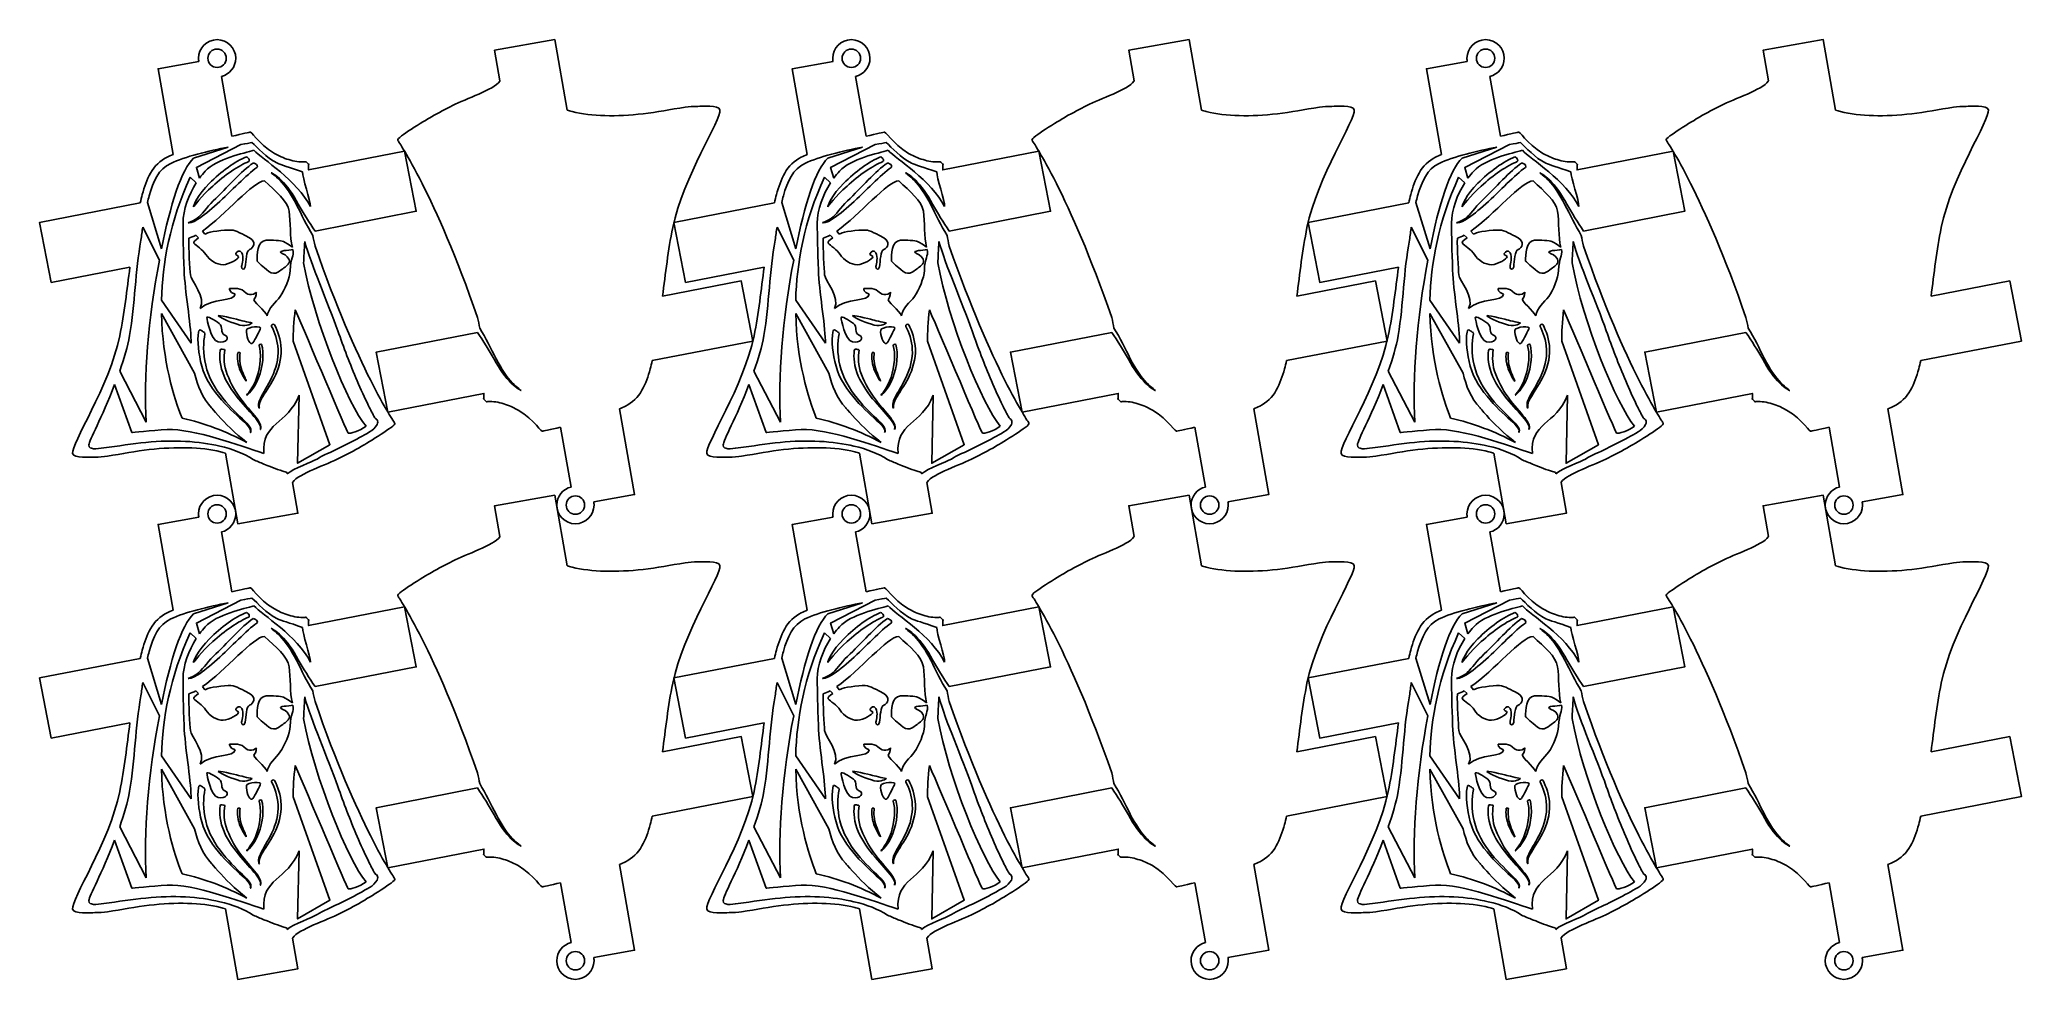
# Model space of a CAD drawing. Extents: x 0 to 3018, y 270 to 1701.
import ezdxf

# ---------------------------------------------------------------- set-up
doc = ezdxf.new("R2010")
doc.units = 0
doc.layers.add('H0106_Printing_Least_6', color=7, linetype='CONTINUOUS')

msp = doc.modelspace()

# ---------------------------------------------------------------- linework, layer by layer
at = {"layer": 'H0106_Printing_Least_6', "color": 7}
for points in [[(803.45328, 1593.08596), (784.59828, 1700.644957), (692.902283, 1684.569958), (701.085282, 1637.895959)], [(1769.263056, 1593.08596), (1750.408056, 1700.644957), (1658.712059, 1684.569958), (1666.895058, 1637.895959)], [(2735.062032, 1593.08596), (2716.208032, 1700.644957), (2624.512034, 1684.569958), (2632.695034, 1637.895959)], [(242.531594, 1667.134758), (180.408595, 1656.246759), (203.260595, 1525.879762)], [(1208.34127, 1667.134758), (1146.218271, 1656.246759), (1169.070271, 1525.879762)], [(2174.141246, 1667.134758), (2112.018247, 1656.246759), (2134.870247, 1525.879762)], [(292.922593, 1553.555761), (276.939593, 1644.739759)], [(1258.732269, 1553.555761), (1242.749269, 1644.739759)], [(2224.532244, 1553.555761), (2208.549245, 1644.739759)], [(243.559594, 1489.704763), (238.781594, 1506.022762), (306.768592, 1540.819761)], [(1209.36927, 1489.704763), (1204.59127, 1506.022762), (1272.578268, 1540.819761)], [(2175.169246, 1489.704763), (2170.391246, 1506.022762), (2238.378244, 1540.819761)], [(287.292593, 1537.025762), (234.652594, 1520.124762)], [(405.82159, 1514.896762), (405.63559, 1514.881762), (405.26859, 1514.851762), (403.78459, 1514.726762)], [(419.48759, 1409.327765), (573.703586, 1439.381764), (555.893586, 1530.756762), (409.61759, 1502.251762), (409.61059, 1507.188762), (409.67159, 1510.270762), (409.70159, 1511.027762), (409.70559, 1511.118762), (409.70559, 1511.167762)], [(1253.102269, 1537.025762), (1200.46227, 1520.124762)], [(1371.631266, 1514.896762), (1371.445266, 1514.881762), (1371.078266, 1514.851762), (1369.594266, 1514.726762)], [(1385.297265, 1409.327765), (1539.513262, 1439.381764), (1521.703262, 1530.756762), (1375.427266, 1502.251762), (1375.420266, 1507.188762), (1375.481266, 1510.270762), (1375.511266, 1511.027762), (1375.515266, 1511.118762), (1375.515266, 1511.167762)], [(2218.902245, 1537.025762), (2166.262246, 1520.124762)], [(2337.431242, 1514.896762), (2337.245242, 1514.881762), (2336.878242, 1514.851762), (2335.394242, 1514.726762)], [(2351.097241, 1409.327765), (2505.312237, 1439.381764), (2487.503238, 1530.756762), (2341.227241, 1502.251762), (2341.220241, 1507.188762), (2341.281241, 1510.270762), (2341.311241, 1511.027762), (2341.315241, 1511.118762), (2341.315241, 1511.167762)], [(229.397594, 1491.294763), (238.686594, 1482.526763)], [(1195.20727, 1491.294763), (1204.49627, 1482.526763)], [(2161.007246, 1491.294763), (2170.296246, 1482.526763)], [(153.291596, 1452.291764), (0.1466, 1422.446764), (17.9556, 1331.067767), (137.744597, 1354.416766)], [(185.790595, 1382.054765), (164.295596, 1452.882764)], [(1119.101272, 1452.291764), (965.956276, 1422.446764), (983.765275, 1331.067767), (1103.554272, 1354.416766)], [(1151.600271, 1382.054765), (1130.105272, 1452.882764)], [(2084.901248, 1452.291764), (1931.756252, 1422.446764), (1949.565251, 1331.067767), (2069.354248, 1354.416766)], [(2117.400247, 1382.054765), (2095.905248, 1452.882764)], [(157.244596, 1415.408765), (182.563595, 1364.914766)], [(237.981594, 1402.977765), (242.125594, 1398.833765)], [(251.803594, 1404.334765), (248.037594, 1409.258765)], [(1123.054272, 1415.408765), (1148.373271, 1364.914766)], [(1203.79127, 1402.977765), (1207.93527, 1398.833765)], [(1217.61327, 1404.334765), (1213.84727, 1409.258765)], [(2088.854248, 1415.408765), (2114.173247, 1364.914766)], [(2169.591246, 1402.977765), (2173.735246, 1398.833765)], [(2183.413245, 1404.334765), (2179.647246, 1409.258765)], [(933.115277, 1212.00997), (1086.260273, 1241.854969), (1068.451273, 1333.233967), (948.662276, 1309.885967)], [(1898.925053, 1212.00997), (2052.070049, 1241.854969), (2034.261049, 1333.233967), (1914.472052, 1309.885967)], [(2864.725028, 1212.00997), (3017.870025, 1241.854969), (3000.061025, 1333.233967), (2880.272028, 1309.885967)], [(230.902594, 1238.534769), (185.707595, 1303.926767)], [(1196.71227, 1238.534769), (1151.517271, 1303.926767)], [(2162.512246, 1238.534769), (2117.317247, 1303.926767)], [(185.688595, 1283.542768), (236.206594, 1192.85277)], [(1151.498271, 1283.542768), (1202.01627, 1192.85277)], [(2117.298247, 1283.542768), (2167.816246, 1192.85277)], [(395.11759, 1159.161771), (392.89959, 1055.622774), (442.211589, 1083.964773), (386.28659, 1241.558769)], [(666.919283, 1254.974969), (512.704287, 1224.920969), (530.513287, 1133.545972), (676.789283, 1162.050971), (676.796283, 1157.113971), (676.736283, 1154.031971), (676.705283, 1153.274971), (676.701283, 1153.183971), (676.701283, 1153.134971)], [(1360.927266, 1159.161771), (1358.709266, 1055.622774), (1408.021265, 1083.964773), (1352.096266, 1241.558769)], [(1632.729059, 1254.974969), (1478.514063, 1224.920969), (1496.323063, 1133.545972), (1642.599059, 1162.050971), (1642.606059, 1157.113971), (1642.546059, 1154.031971), (1642.515059, 1153.274971), (1642.511059, 1153.183971), (1642.511059, 1153.134971)], [(2326.727242, 1159.161771), (2324.509242, 1055.622774), (2373.821241, 1083.964773), (2317.896242, 1241.558769)], [(2598.529035, 1254.974969), (2444.314039, 1224.920969), (2462.123038, 1133.545972), (2608.399035, 1162.050971), (2608.406035, 1157.113971), (2608.346035, 1154.031971), (2608.315035, 1153.274971), (2608.311035, 1153.183971), (2608.311035, 1153.134971)], [(162.612596, 1118.428772), (122.081597, 1195.96577)], [(1128.422272, 1118.428772), (1087.891273, 1195.96577)], [(2094.222248, 1118.428772), (2053.691249, 1195.96577)], [(114.259597, 1175.424771), (140.464596, 1102.329772)], [(680.586283, 1149.404971), (680.771283, 1149.420971), (681.139283, 1149.450971), (682.623283, 1149.575971)], [(1080.069273, 1175.424771), (1106.274272, 1102.329772)], [(1646.396059, 1149.404971), (1646.581059, 1149.420971), (1646.949059, 1149.450971), (1648.433059, 1149.575971)], [(2045.869249, 1175.424771), (2072.074248, 1102.329772)], [(2612.196035, 1149.404971), (2612.381035, 1149.420971), (2612.749035, 1149.450971), (2614.233035, 1149.575971)], [(272.141593, 1128.343772), (272.143593, 1128.339772)], [(843.875279, 997.166975), (905.998277, 1008.054975), (883.146278, 1138.421972)], [(1237.951269, 1128.343772), (1237.953269, 1128.339772)], [(1809.685055, 997.166975), (1871.808053, 1008.054975), (1848.956054, 1138.421972)], [(2203.751245, 1128.343772), (2203.753245, 1128.339772)], [(2775.485031, 997.166975), (2837.608029, 1008.054975), (2814.75603, 1138.421972)], [(793.48428, 1110.746972), (809.46728, 1019.562975)], [(1759.294056, 1110.746972), (1775.277056, 1019.562975)], [(2725.094032, 1110.746972), (2741.077031, 1019.562975)], [(282.954593, 1071.216773), (301.808592, 963.656776), (393.50559, 979.732776), (385.32159, 1026.405774)], [(1248.764269, 1071.216773), (1267.618268, 963.656776), (1359.315266, 979.732776), (1351.131266, 1026.405774)], [(2214.564245, 1071.216773), (2233.418244, 963.656776), (2325.114242, 979.732776), (2316.931242, 1026.405774)], [(377.286591, 1039.666774), (377.110591, 1040.673774)], [(1343.096266, 1039.666774), (1342.920266, 1040.673774)], [(2308.896242, 1039.666774), (2308.720242, 1040.673774)], [(803.45328, 899.435778), (784.59828, 1006.994775), (692.902283, 990.919775), (701.085282, 944.245776)], [(1769.263056, 899.435778), (1750.408056, 1006.994775), (1658.712059, 990.919775), (1666.895058, 944.245776)], [(2735.062032, 899.435778), (2716.208032, 1006.994775), (2624.512034, 990.919775), (2632.695034, 944.245776)], [(242.531594, 973.484476), (180.408595, 962.596476), (203.260595, 832.229479)], [(1208.34127, 973.484476), (1146.218271, 962.596476), (1169.070271, 832.229479)], [(2174.141246, 973.484476), (2112.018247, 962.596476), (2134.870247, 832.229479)], [(292.922593, 859.905479), (276.939593, 951.089476)], [(1258.732269, 859.905479), (1242.749269, 951.089476)], [(2224.532244, 859.905479), (2208.549245, 951.089476)], [(243.559594, 796.05448), (238.781594, 812.37248), (306.768592, 847.169479)], [(1209.36927, 796.05448), (1204.59127, 812.37248), (1272.578268, 847.169479)], [(2175.169246, 796.05448), (2170.391246, 812.37248), (2238.378244, 847.169479)], [(287.292593, 843.375479), (234.652594, 826.475479)], [(405.82159, 821.246479), (405.63559, 821.231479), (405.26859, 821.201479), (403.78459, 821.076479)], [(419.48759, 715.676482), (573.703586, 745.731481), (555.893586, 837.106479), (409.61759, 808.60148), (409.61059, 813.53848), (409.67159, 816.62048), (409.70159, 817.37748), (409.70559, 817.46848), (409.70559, 817.51748)], [(1253.102269, 843.375479), (1200.46227, 826.475479)], [(1371.631266, 821.246479), (1371.445266, 821.231479), (1371.078266, 821.201479), (1369.594266, 821.076479)], [(1385.297265, 715.676482), (1539.513262, 745.731481), (1521.703262, 837.106479), (1375.427266, 808.60148), (1375.420266, 813.53848), (1375.481266, 816.62048), (1375.511266, 817.37748), (1375.515266, 817.46848), (1375.515266, 817.51748)], [(2218.902245, 843.375479), (2166.262246, 826.475479)], [(2337.431242, 821.246479), (2337.245242, 821.231479), (2336.878242, 821.201479), (2335.394242, 821.076479)], [(2351.097241, 715.676482), (2505.312237, 745.731481), (2487.503238, 837.106479), (2341.227241, 808.60148), (2341.220241, 813.53848), (2341.281241, 816.62048), (2341.311241, 817.37748), (2341.315241, 817.46848), (2341.315241, 817.51748)], [(229.397594, 797.64448), (238.686594, 788.87648)], [(1195.20727, 797.64448), (1204.49627, 788.87648)], [(2161.007246, 797.64448), (2170.296246, 788.87648)], [(153.291596, 758.641481), (0.1466, 728.796482), (17.9556, 637.418484), (137.744597, 660.766483)], [(185.790595, 688.404483), (164.295596, 759.232481)], [(1119.101272, 758.641481), (965.956276, 728.796482), (983.765275, 637.418484), (1103.554272, 660.766483)], [(1151.600271, 688.404483), (1130.105272, 759.232481)], [(2084.901248, 758.641481), (1931.756252, 728.796482), (1949.565251, 637.418484), (2069.354248, 660.766483)], [(2117.400247, 688.404483), (2095.905248, 759.232481)], [(157.244596, 721.758482), (182.563595, 671.264483)], [(237.981594, 709.327482), (242.125594, 705.183482)], [(251.803594, 710.684482), (248.037594, 715.608482)], [(1123.054272, 721.758482), (1148.373271, 671.264483)], [(1203.79127, 709.327482), (1207.93527, 705.183482)], [(1217.61327, 710.684482), (1213.84727, 715.608482)], [(2088.854248, 721.758482), (2114.173247, 671.264483)], [(2169.591246, 709.327482), (2173.735246, 705.183482)], [(2183.413245, 710.684482), (2179.647246, 715.608482)], [(933.115277, 518.359787), (1086.260273, 548.205786), (1068.451273, 639.583784), (948.662276, 616.235785)], [(1898.925053, 518.359787), (2052.070049, 548.205786), (2034.261049, 639.583784), (1914.472052, 616.235785)], [(2864.725028, 518.359787), (3017.870025, 548.205786), (3000.061025, 639.583784), (2880.272028, 616.235785)], [(230.902594, 544.884486), (185.707595, 610.276485)], [(1196.71227, 544.884486), (1151.517271, 610.276485)], [(2162.512246, 544.884486), (2117.317247, 610.276485)], [(185.688595, 589.892485), (236.206594, 499.202488)], [(1151.498271, 589.892485), (1202.01627, 499.202488)], [(2117.298247, 589.892485), (2167.816246, 499.202488)], [(395.11759, 465.511488), (392.89959, 361.972491), (442.211589, 390.31449), (386.28659, 547.908486)], [(666.919283, 561.324786), (512.704287, 531.270787), (530.513287, 439.895789), (676.789283, 468.399788), (676.796283, 463.463788), (676.736283, 460.381788), (676.705283, 459.624789), (676.701283, 459.533789), (676.701283, 459.484789)], [(1360.927266, 465.511488), (1358.709266, 361.972491), (1408.021265, 390.31449), (1352.096266, 547.908486)], [(1632.729059, 561.324786), (1478.514063, 531.270787), (1496.323063, 439.895789), (1642.599059, 468.399788), (1642.606059, 463.463788), (1642.546059, 460.381788), (1642.515059, 459.624789), (1642.511059, 459.533789), (1642.511059, 459.484789)], [(2326.727242, 465.511488), (2324.509242, 361.972491), (2373.821241, 390.31449), (2317.896242, 547.908486)], [(2598.529035, 561.324786), (2444.314039, 531.270787), (2462.123038, 439.895789), (2608.399035, 468.399788), (2608.406035, 463.463788), (2608.346035, 460.381788), (2608.315035, 459.624789), (2608.311035, 459.533789), (2608.311035, 459.484789)], [(162.612596, 424.778489), (122.081597, 502.315487)], [(1128.422272, 424.778489), (1087.891273, 502.315487)], [(2094.222248, 424.778489), (2053.691249, 502.315487)], [(114.259597, 481.774488), (140.464596, 408.67949)], [(680.586283, 455.754789), (680.771283, 455.769789), (681.139283, 455.800789), (682.623283, 455.925789)], [(1080.069273, 481.774488), (1106.274272, 408.67949)], [(1646.396059, 455.754789), (1646.581059, 455.769789), (1646.949059, 455.800789), (1648.433059, 455.925789)], [(2045.869249, 481.774488), (2072.074248, 408.67949)], [(2612.196035, 455.754789), (2612.381035, 455.769789), (2612.749035, 455.800789), (2614.233035, 455.925789)], [(272.141593, 434.693489), (272.143593, 434.689489)], [(843.875279, 303.516792), (905.998277, 314.404792), (883.146278, 444.771789)], [(1237.951269, 434.693489), (1237.953269, 434.689489)], [(1809.685055, 303.516792), (1871.808053, 314.404792), (1848.956054, 444.771789)], [(2203.751245, 434.693489), (2203.753245, 434.689489)], [(2775.485031, 303.516792), (2837.608029, 314.404792), (2814.75603, 444.771789)], [(793.48428, 417.09679), (809.46728, 325.912792)], [(1759.294056, 417.09679), (1775.277056, 325.912792)], [(2725.094032, 417.09679), (2741.077031, 325.912792)], [(282.954593, 377.566491), (301.808592, 270.006493), (393.50559, 286.082493), (385.32159, 332.755492)], [(1248.764269, 377.566491), (1267.618268, 270.006493), (1359.315266, 286.082493), (1351.131266, 332.755492)], [(2214.564245, 377.566491), (2233.418244, 270.006493), (2325.114242, 286.082493), (2316.931242, 332.755492)], [(377.286591, 346.016491), (377.110591, 347.023491)], [(1343.096266, 346.016491), (1342.920266, 347.023491)], [(2308.896242, 346.016491), (2308.720242, 347.023491)]]:
    msp.add_lwpolyline(points, dxfattribs=at)
for points in [[(270.396593, 1686.303758)], [(1236.206269, 1686.303758)], [(2202.006245, 1686.303758)], [(318.586592, 1514.934762)], [(325.229592, 1512.835762)], [(1284.396268, 1514.934762)], [(1291.039268, 1512.835762)], [(2250.196244, 1514.934762)], [(2256.839244, 1512.835762)], [(166.898596, 1462.956763)], [(1132.708272, 1462.956763)], [(2098.508248, 1462.956763)], [(218.546595, 1421.087764)], [(380.04959, 1439.536764)], [(1184.35627, 1421.087764)], [(1345.859266, 1439.536764)], [(2150.156246, 1421.087764)], [(2311.659242, 1439.536764)], [(419.51159, 1386.441765)], [(1385.321265, 1386.441765)], [(2351.121241, 1386.441765)], [(273.583593, 1268.459768)], [(666.896283, 1277.859968)], [(1239.393269, 1268.459768)], [(1632.706059, 1277.859968)], [(2205.193245, 1268.459768)], [(2598.506035, 1277.859968)], [(137.214597, 1250.074769)], [(305.232592, 1266.096768)], [(336.219592, 1259.671769)], [(1103.024272, 1250.074769)], [(1271.042268, 1266.096768)], [(1302.029267, 1259.671769)], [(2068.824248, 1250.074769)], [(2236.842244, 1266.096768)], [(2267.829243, 1259.671769)], [(334.198592, 1234.816769)], [(1300.008267, 1234.816769)], [(2265.808243, 1234.816769)], [(308.278592, 1197.12177)], [(1274.088268, 1197.12177)], [(2239.888244, 1197.12177)], [(334.799592, 1139.532772)], [(1300.609267, 1139.532772)], [(2266.409243, 1139.532772)], [(320.875592, 1107.078772)], [(336.569592, 1110.756772)], [(514.115587, 1114.884772)], [(1286.685268, 1107.078772)], [(1302.379267, 1110.756772)], [(1479.925263, 1114.884772)], [(2252.485244, 1107.078772)], [(2268.179243, 1110.756772)], [(2445.725239, 1114.884772)], [(816.01028, 1005.968975)], [(1781.820055, 1005.968975)], [(2747.620031, 1005.968975)], [(270.396593, 992.653475)], [(1236.206269, 992.653475)], [(2202.006245, 992.653475)], [(318.586592, 821.284479)], [(325.229592, 819.18548)], [(1284.396268, 821.284479)], [(1291.039268, 819.18548)], [(2250.196244, 821.284479)], [(2256.839244, 819.18548)], [(166.898596, 769.306481)], [(1132.708272, 769.306481)], [(2098.508248, 769.306481)], [(218.546595, 727.437482)], [(380.04959, 745.886481)], [(1184.35627, 727.437482)], [(1345.859266, 745.886481)], [(2150.156246, 727.437482)], [(2311.659242, 745.886481)], [(419.51159, 692.791483)], [(1385.321265, 692.791483)], [(2351.121241, 692.791483)], [(273.583593, 574.809486)], [(666.896283, 584.209785)], [(1239.393269, 574.809486)], [(1632.706059, 584.209785)], [(2205.193245, 574.809486)], [(2598.506035, 584.209785)], [(137.214597, 556.424486)], [(305.232592, 572.446486)], [(336.219592, 566.021486)], [(1103.024272, 556.424486)], [(1271.042268, 572.446486)], [(1302.029267, 566.021486)], [(2068.824248, 556.424486)], [(2236.842244, 572.446486)], [(2267.829243, 566.021486)], [(334.198592, 541.166486)], [(1300.008267, 541.166486)], [(2265.808243, 541.166486)], [(308.278592, 503.471487)], [(1274.088268, 503.471487)], [(2239.888244, 503.471487)], [(334.799592, 445.882489)], [(1300.609267, 445.882489)], [(2266.409243, 445.882489)], [(320.875592, 413.42849)], [(336.569592, 417.10649)], [(514.115587, 421.234489)], [(1286.685268, 413.42849)], [(1302.379267, 417.10649)], [(1479.925263, 421.234489)], [(2252.485244, 413.42849)], [(2268.179243, 417.10649)], [(2445.725239, 421.234489)], [(816.01028, 312.318792)], [(1781.820055, 312.318792)], [(2747.620031, 312.318792)]]:
    msp.add_lwpolyline(points, close=True, dxfattribs=at)
for points in [[(270.396593, 1700.664757), (254.741594, 1700.664757), (242.050594, 1687.973758), (242.050594, 1672.318758)], [(298.743593, 1672.318758), (298.743593, 1687.973758), (286.052593, 1700.664757), (270.396593, 1700.664757)], [(1236.206269, 1700.664757), (1220.551269, 1700.664757), (1207.86027, 1687.973758), (1207.86027, 1672.318758)], [(1264.553268, 1672.318758), (1264.553268, 1687.973758), (1251.862269, 1700.664757), (1236.206269, 1700.664757)], [(2202.006245, 1700.664757), (2186.351245, 1700.664757), (2173.660246, 1687.973758), (2173.660246, 1672.318758)], [(2230.353244, 1672.318758), (2230.353244, 1687.973758), (2217.662245, 1700.664757), (2202.006245, 1700.664757)], [(242.050594, 1672.318758), (242.050594, 1670.546758), (242.220594, 1668.816758), (242.531594, 1667.134758)], [(256.347594, 1672.318758), (256.347594, 1680.042758), (262.637593, 1686.303758), (270.396593, 1686.303758)], [(270.396593, 1658.333759), (262.637593, 1658.333759), (256.347594, 1664.594758), (256.347594, 1672.318758)], [(270.396593, 1686.303758), (278.155593, 1686.303758), (284.445593, 1680.042758), (284.445593, 1672.318758)], [(284.445593, 1672.318758), (284.445593, 1664.594758), (278.155593, 1658.333759), (270.396593, 1658.333759)], [(276.939593, 1644.739759), (289.438593, 1647.693759), (298.743593, 1658.915759), (298.743593, 1672.318758)], [(1207.86027, 1672.318758), (1207.86027, 1670.546758), (1208.03027, 1668.816758), (1208.34127, 1667.134758)], [(1222.157269, 1672.318758), (1222.157269, 1680.042758), (1228.447269, 1686.303758), (1236.206269, 1686.303758)], [(1236.206269, 1658.333759), (1228.447269, 1658.333759), (1222.157269, 1664.594758), (1222.157269, 1672.318758)], [(1236.206269, 1686.303758), (1243.965269, 1686.303758), (1250.255269, 1680.042758), (1250.255269, 1672.318758)], [(1250.255269, 1672.318758), (1250.255269, 1664.594758), (1243.965269, 1658.333759), (1236.206269, 1658.333759)], [(1242.749269, 1644.739759), (1255.248269, 1647.693759), (1264.553268, 1658.915759), (1264.553268, 1672.318758)], [(2173.660246, 1672.318758), (2173.660246, 1670.546758), (2173.830246, 1668.816758), (2174.141246, 1667.134758)], [(2187.957245, 1672.318758), (2187.957245, 1680.042758), (2194.247245, 1686.303758), (2202.006245, 1686.303758)], [(2202.006245, 1658.333759), (2194.247245, 1658.333759), (2187.957245, 1664.594758), (2187.957245, 1672.318758)], [(2202.006245, 1686.303758), (2209.765245, 1686.303758), (2216.055245, 1680.042758), (2216.055245, 1672.318758)], [(2216.055245, 1672.318758), (2216.055245, 1664.594758), (2209.765245, 1658.333759), (2202.006245, 1658.333759)], [(2208.549245, 1644.739759), (2221.048244, 1647.693759), (2230.353244, 1658.915759), (2230.353244, 1672.318758)], [(700.801282, 1637.391959), (691.601283, 1624.049959), (649.090284, 1610.98596), (628.987284, 1600.22896)], [(701.085282, 1637.895959), (700.990282, 1637.726959), (700.902282, 1637.571959), (700.801282, 1637.391959)], [(1666.611058, 1637.391959), (1657.411059, 1624.049959), (1614.90006, 1610.98596), (1594.79706, 1600.22896)], [(1666.895058, 1637.895959), (1666.800058, 1637.726959), (1666.712058, 1637.571959), (1666.611058, 1637.391959)], [(2632.411034, 1637.391959), (2623.211034, 1624.049959), (2580.700035, 1610.98596), (2560.597036, 1600.22896)], [(2632.695034, 1637.895959), (2632.600034, 1637.726959), (2632.512034, 1637.571959), (2632.411034, 1637.391959)], [(628.987284, 1600.22896), (618.624285, 1594.89096), (607.694285, 1589.43596), (596.639285, 1583.19996)], [(1036.026274, 1593.69496), (1034.230274, 1601.42996), (1008.676275, 1599.22996), (1002.202275, 1599.12796)], [(1594.79706, 1600.22896), (1584.43406, 1594.89096), (1573.504061, 1589.43596), (1562.449061, 1583.19996)], [(2001.83605, 1593.69496), (2000.03905, 1601.42996), (1974.486051, 1599.22996), (1968.012051, 1599.12796)], [(2560.597036, 1600.22896), (2550.234036, 1594.89096), (2539.304037, 1589.43596), (2528.249037, 1583.19996)], [(2967.636026, 1593.69496), (2965.839026, 1601.42996), (2940.286026, 1599.22996), (2933.812027, 1599.12796)], [(596.639285, 1583.19996), (585.921285, 1576.532961), (543.442286, 1551.560961), (545.415286, 1547.770961)], [(810.83028, 1591.13896), (808.29928, 1591.72996), (805.85528, 1592.39296), (803.45328, 1593.08596)], [(919.300277, 1587.78096), (878.432278, 1583.27196), (840.919279, 1583.76096), (810.83028, 1591.13896)], [(983.117275, 1597.73096), (960.690276, 1594.64096), (939.805277, 1589.90096), (919.300277, 1587.78096)], [(964.225276, 1414.643965), (980.192275, 1492.294963), (1038.744274, 1579.478961), (1036.026274, 1593.69496)], [(1002.202275, 1599.12796), (995.892275, 1599.29096), (988.786275, 1598.40796), (983.117275, 1597.73096)], [(1562.449061, 1583.19996), (1551.731061, 1576.532961), (1509.252062, 1551.560961), (1511.225062, 1547.770961)], [(1776.640056, 1591.13896), (1774.109056, 1591.72996), (1771.665056, 1592.39296), (1769.263056, 1593.08596)], [(1885.110053, 1587.78096), (1844.242054, 1583.27196), (1806.729055, 1583.76096), (1776.640056, 1591.13896)], [(1948.927051, 1597.73096), (1926.500052, 1594.64096), (1905.615052, 1589.90096), (1885.110053, 1587.78096)], [(1930.035052, 1414.643965), (1946.002051, 1492.294963), (2004.55405, 1579.478961), (2001.83605, 1593.69496)], [(1968.012051, 1599.12796), (1961.702051, 1599.29096), (1954.596051, 1598.40796), (1948.927051, 1597.73096)], [(2528.249037, 1583.19996), (2517.531037, 1576.532961), (2475.052038, 1551.560961), (2477.025038, 1547.770961)], [(2742.440031, 1591.13896), (2739.909032, 1591.72996), (2737.465032, 1592.39296), (2735.062032, 1593.08596)], [(2850.910029, 1587.78096), (2810.04203, 1583.27196), (2772.529031, 1583.76096), (2742.440031, 1591.13896)], [(2914.727027, 1597.73096), (2892.300028, 1594.64096), (2871.415028, 1589.90096), (2850.910029, 1587.78096)], [(2895.835028, 1414.643965), (2911.802027, 1492.294963), (2970.354026, 1579.478961), (2967.636026, 1593.69496)], [(2933.812027, 1599.12796), (2927.502027, 1599.29096), (2920.396027, 1598.40796), (2914.727027, 1597.73096)], [(321.052592, 1559.662761), (320.189592, 1559.715761), (308.897592, 1557.420761), (292.922593, 1553.555761)], [(306.768592, 1540.819761), (314.565592, 1542.303761), (320.454592, 1543.409761), (323.329592, 1544.078761)], [(368.055591, 1522.215762), (338.240592, 1535.325762), (325.181592, 1558.439761), (321.052592, 1559.662761)], [(323.329592, 1544.078761), (332.191592, 1536.703762), (344.957591, 1520.905762), (362.138591, 1512.515762)], [(545.415286, 1547.770961), (547.539286, 1543.954961), (601.868285, 1465.303963), (666.896283, 1277.859968)], [(1286.862268, 1559.662761), (1285.999268, 1559.715761), (1274.707268, 1557.420761), (1258.732269, 1553.555761)], [(1272.578268, 1540.819761), (1280.375268, 1542.303761), (1286.264268, 1543.409761), (1289.139268, 1544.078761)], [(1333.865267, 1522.215762), (1304.050267, 1535.325762), (1290.991268, 1558.439761), (1286.862268, 1559.662761)], [(1289.139268, 1544.078761), (1298.001268, 1536.703762), (1310.767267, 1520.905762), (1327.948267, 1512.515762)], [(1511.225062, 1547.770961), (1513.349062, 1543.954961), (1567.678061, 1465.303963), (1632.706059, 1277.859968)], [(2252.662244, 1559.662761), (2251.799244, 1559.715761), (2240.507244, 1557.420761), (2224.532244, 1553.555761)], [(2238.378244, 1540.819761), (2246.175244, 1542.303761), (2252.064244, 1543.409761), (2254.939244, 1544.078761)], [(2299.665243, 1522.215762), (2269.850243, 1535.325762), (2256.791244, 1558.439761), (2252.662244, 1559.662761)], [(2254.939244, 1544.078761), (2263.800243, 1536.703762), (2276.567243, 1520.905762), (2293.748243, 1512.515762)], [(2477.025038, 1547.770961), (2479.149038, 1543.954961), (2533.478037, 1465.303963), (2598.506035, 1277.859968)], [(166.898596, 1462.956763), (173.048596, 1484.260763), (181.379595, 1504.087762), (199.713595, 1512.322762)], [(194.106595, 1521.681762), (184.372595, 1516.732762), (174.491596, 1507.926762), (169.098596, 1497.469763)], [(234.652594, 1520.124762), (216.133595, 1503.599762), (198.875595, 1448.604764), (185.790595, 1382.054765)], [(203.260595, 1525.879762), (200.010595, 1524.494762), (196.942595, 1523.089762), (194.106595, 1521.681762)], [(199.713595, 1512.322762), (220.682594, 1522.620762), (258.593594, 1531.251762), (287.292593, 1537.025762)], [(326.350592, 1532.304762), (311.844592, 1527.769762), (269.332593, 1519.269762), (252.329594, 1500.566762)], [(258.784594, 1482.025763), (275.825593, 1499.156763), (298.488593, 1516.057762), (314.945592, 1522.062762)], [(318.586592, 1514.934762), (304.239592, 1509.766762), (280.944593, 1493.627763), (263.856593, 1477.797763)], [(264.424593, 1455.197764), (285.609593, 1475.225763), (307.732592, 1500.959762), (325.229592, 1512.835762)], [(314.945592, 1522.062762), (316.227592, 1522.474762), (318.864592, 1519.583762), (319.216592, 1518.077762)], [(319.216592, 1518.077762), (319.566592, 1516.574762), (319.461592, 1515.222762), (318.586592, 1514.934762)], [(325.229592, 1512.835762), (326.804592, 1513.627762), (330.881592, 1510.380762), (331.399592, 1509.066762)], [(412.44859, 1446.554764), (392.69759, 1486.221763), (339.033592, 1518.850762), (326.350592, 1532.304762)], [(331.399592, 1509.066762), (331.910592, 1507.748762), (331.922592, 1506.461762), (331.001592, 1506.014762)], [(362.138591, 1512.515762), (367.942591, 1509.785762), (379.682591, 1506.996762), (400.34559, 1499.272763)], [(391.65759, 1515.195762), (383.51059, 1516.437762), (375.480591, 1519.042762), (368.055591, 1522.215762)], [(403.78459, 1514.726762), (399.81659, 1514.419762), (395.72759, 1514.620762), (391.65759, 1515.195762)], [(409.70559, 1511.167762), (413.16159, 1507.877762), (405.00259, 1515.710762), (405.82159, 1514.896762)], [(1132.708272, 1462.956763), (1138.858272, 1484.260763), (1147.189271, 1504.087762), (1165.523271, 1512.322762)], [(1159.916271, 1521.681762), (1150.182271, 1516.732762), (1140.301271, 1507.926762), (1134.908272, 1497.469763)], [(1200.46227, 1520.124762), (1181.94327, 1503.599762), (1164.685271, 1448.604764), (1151.600271, 1382.054765)], [(1169.070271, 1525.879762), (1165.820271, 1524.494762), (1162.752271, 1523.089762), (1159.916271, 1521.681762)], [(1165.523271, 1512.322762), (1186.49227, 1522.620762), (1224.403269, 1531.251762), (1253.102269, 1537.025762)], [(1292.160268, 1532.304762), (1277.654268, 1527.769762), (1235.142269, 1519.269762), (1218.13927, 1500.566762)], [(1224.594269, 1482.025763), (1241.635269, 1499.156763), (1264.298268, 1516.057762), (1280.755268, 1522.062762)], [(1284.396268, 1514.934762), (1270.049268, 1509.766762), (1246.754269, 1493.627763), (1229.666269, 1477.797763)], [(1230.234269, 1455.197764), (1251.419269, 1475.225763), (1273.542268, 1500.959762), (1291.039268, 1512.835762)], [(1280.755268, 1522.062762), (1282.037268, 1522.474762), (1284.674268, 1519.583762), (1285.026268, 1518.077762)], [(1285.026268, 1518.077762), (1285.376268, 1516.574762), (1285.271268, 1515.222762), (1284.396268, 1514.934762)], [(1291.039268, 1512.835762), (1292.614268, 1513.627762), (1296.691268, 1510.380762), (1297.209268, 1509.066762)], [(1378.258266, 1446.554764), (1358.507266, 1486.221763), (1304.843267, 1518.850762), (1292.160268, 1532.304762)], [(1297.209268, 1509.066762), (1297.720268, 1507.748762), (1297.732268, 1506.461762), (1296.811268, 1506.014762)], [(1327.948267, 1512.515762), (1333.752267, 1509.785762), (1345.492266, 1506.996762), (1366.155266, 1499.272763)], [(1357.467266, 1515.195762), (1349.320266, 1516.437762), (1341.290266, 1519.042762), (1333.865267, 1522.215762)], [(1369.594266, 1514.726762), (1365.626266, 1514.419762), (1361.537266, 1514.620762), (1357.467266, 1515.195762)], [(1375.515266, 1511.167762), (1378.971266, 1507.877762), (1370.812266, 1515.710762), (1371.631266, 1514.896762)], [(2098.508248, 1462.956763), (2104.658247, 1484.260763), (2112.989247, 1504.087762), (2131.323247, 1512.322762)], [(2125.716247, 1521.681762), (2115.982247, 1516.732762), (2106.101247, 1507.926762), (2100.708247, 1497.469763)], [(2166.262246, 1520.124762), (2147.743246, 1503.599762), (2130.485247, 1448.604764), (2117.400247, 1382.054765)], [(2134.870247, 1525.879762), (2131.620247, 1524.494762), (2128.551247, 1523.089762), (2125.716247, 1521.681762)], [(2131.323247, 1512.322762), (2152.292246, 1522.620762), (2190.203245, 1531.251762), (2218.902245, 1537.025762)], [(2257.960244, 1532.304762), (2243.454244, 1527.769762), (2200.942245, 1519.269762), (2183.939245, 1500.566762)], [(2190.394245, 1482.025763), (2207.434245, 1499.156763), (2230.098244, 1516.057762), (2246.555244, 1522.062762)], [(2250.196244, 1514.934762), (2235.849244, 1509.766762), (2212.554245, 1493.627763), (2195.466245, 1477.797763)], [(2196.034245, 1455.197764), (2217.219245, 1475.225763), (2239.342244, 1500.959762), (2256.839244, 1512.835762)], [(2246.555244, 1522.062762), (2247.837244, 1522.474762), (2250.474244, 1519.583762), (2250.826244, 1518.077762)], [(2250.826244, 1518.077762), (2251.176244, 1516.574762), (2251.071244, 1515.222762), (2250.196244, 1514.934762)], [(2256.839244, 1512.835762), (2258.414244, 1513.627762), (2262.491243, 1510.380762), (2263.009243, 1509.066762)], [(2344.058241, 1446.554764), (2324.307242, 1486.221763), (2270.643243, 1518.850762), (2257.960244, 1532.304762)], [(2263.009243, 1509.066762), (2263.520243, 1507.748762), (2263.531243, 1506.461762), (2262.611243, 1506.014762)], [(2293.748243, 1512.515762), (2299.552243, 1509.785762), (2311.292242, 1506.996762), (2331.955242, 1499.272763)], [(2323.267242, 1515.195762), (2315.120242, 1516.437762), (2307.090242, 1519.042762), (2299.665243, 1522.215762)], [(2335.394242, 1514.726762), (2331.426242, 1514.419762), (2327.337242, 1514.620762), (2323.267242, 1515.195762)], [(2341.315241, 1511.167762), (2344.771241, 1507.877762), (2336.612242, 1515.710762), (2337.431242, 1514.896762)], [(169.098596, 1497.469763), (163.366596, 1487.213763), (159.517596, 1476.211763), (156.437596, 1464.982763)], [(185.707595, 1303.926767), (186.992595, 1359.848766), (198.517595, 1423.767764), (229.397594, 1491.294763)], [(238.686594, 1482.526763), (227.360594, 1464.698763), (218.546595, 1442.334764), (218.546595, 1421.087764)], [(234.654594, 1446.171764), (233.351594, 1446.099764), (241.162594, 1465.219763), (258.784594, 1482.025763)], [(252.329594, 1500.566762), (249.368594, 1497.307763), (246.417594, 1493.657763), (243.559594, 1489.704763)], [(248.037594, 1409.258765), (283.143593, 1433.631764), (325.751592, 1485.638763), (342.640591, 1485.638763)], [(331.001592, 1506.014762), (315.343592, 1495.444763), (292.052593, 1469.805763), (270.535593, 1450.637764)], [(342.640591, 1485.638763), (359.643591, 1469.392763), (377.407591, 1455.785764), (380.04959, 1439.536764)], [(366.548591, 1486.021763), (358.761591, 1494.304763), (352.427591, 1497.632763), (352.953591, 1497.912763)], [(352.953591, 1497.912763), (353.089591, 1497.878763), (359.923591, 1494.796763), (368.176591, 1486.547763)], [(391.25259, 1449.387764), (383.29059, 1464.739763), (374.525591, 1477.937763), (366.548591, 1486.021763)], [(368.176591, 1486.547763), (376.612591, 1478.513763), (385.79659, 1465.319763), (394.07359, 1450.129764)], [(400.34559, 1499.272763), (400.20559, 1490.974763), (412.91759, 1454.875764), (412.44859, 1446.554764)], [(1134.908272, 1497.469763), (1129.176272, 1487.213763), (1125.327272, 1476.211763), (1122.247272, 1464.982763)], [(1151.517271, 1303.926767), (1152.802271, 1359.848766), (1164.327271, 1423.767764), (1195.20727, 1491.294763)], [(1204.49627, 1482.526763), (1193.17027, 1464.698763), (1184.35627, 1442.334764), (1184.35627, 1421.087764)], [(1200.46427, 1446.171764), (1199.16127, 1446.099764), (1206.97227, 1465.219763), (1224.594269, 1482.025763)], [(1218.13927, 1500.566762), (1215.17827, 1497.307763), (1212.22727, 1493.657763), (1209.36927, 1489.704763)], [(1213.84727, 1409.258765), (1248.953269, 1433.631764), (1291.561268, 1485.638763), (1308.450267, 1485.638763)], [(1296.811268, 1506.014762), (1281.153268, 1495.444763), (1257.862269, 1469.805763), (1236.345269, 1450.637764)], [(1308.450267, 1485.638763), (1325.453267, 1469.392763), (1343.217266, 1455.785764), (1345.859266, 1439.536764)], [(1332.358267, 1486.021763), (1324.571267, 1494.304763), (1318.237267, 1497.632763), (1318.763267, 1497.912763)], [(1318.763267, 1497.912763), (1318.899267, 1497.878763), (1325.733267, 1494.796763), (1333.986267, 1486.547763)], [(1357.062266, 1449.387764), (1349.100266, 1464.739763), (1340.335266, 1477.937763), (1332.358267, 1486.021763)], [(1333.986267, 1486.547763), (1342.422266, 1478.513763), (1351.606266, 1465.319763), (1359.883266, 1450.129764)], [(1366.155266, 1499.272763), (1366.015266, 1490.974763), (1378.727266, 1454.875764), (1378.258266, 1446.554764)], [(2100.708247, 1497.469763), (2094.976248, 1487.213763), (2091.127248, 1476.211763), (2088.047248, 1464.982763)], [(2117.317247, 1303.926767), (2118.602247, 1359.848766), (2130.127247, 1423.767764), (2161.007246, 1491.294763)], [(2170.296246, 1482.526763), (2158.970246, 1464.698763), (2150.156246, 1442.334764), (2150.156246, 1421.087764)], [(2166.264246, 1446.171764), (2164.961246, 1446.099764), (2172.772246, 1465.219763), (2190.394245, 1482.025763)], [(2183.939245, 1500.566762), (2180.978245, 1497.307763), (2178.027246, 1493.657763), (2175.169246, 1489.704763)], [(2179.647246, 1409.258765), (2214.753245, 1433.631764), (2257.361244, 1485.638763), (2274.250243, 1485.638763)], [(2262.611243, 1506.014762), (2246.953244, 1495.444763), (2223.662244, 1469.805763), (2202.145245, 1450.637764)], [(2274.250243, 1485.638763), (2291.253243, 1469.392763), (2309.017242, 1455.785764), (2311.659242, 1439.536764)], [(2298.158243, 1486.021763), (2290.371243, 1494.304763), (2284.037243, 1497.632763), (2284.563243, 1497.912763)], [(2284.563243, 1497.912763), (2284.699243, 1497.878763), (2291.533243, 1494.796763), (2299.786243, 1486.547763)], [(2322.862242, 1449.387764), (2314.900242, 1464.739763), (2306.135242, 1477.937763), (2298.158243, 1486.021763)], [(2299.786243, 1486.547763), (2308.222242, 1478.513763), (2317.406242, 1465.319763), (2325.683242, 1450.129764)], [(2331.955242, 1499.272763), (2331.815242, 1490.974763), (2344.527241, 1454.875764), (2344.058241, 1446.554764)], [(156.437596, 1464.982763), (155.294596, 1460.787763), (154.253596, 1456.558764), (153.291596, 1452.291764)], [(164.295596, 1452.882764), (165.111596, 1456.270764), (165.963596, 1459.640764), (166.898596, 1462.956763)], [(263.856593, 1477.797763), (245.973594, 1462.214763), (234.989594, 1446.304764), (234.654594, 1446.171764)], [(239.593594, 1428.508764), (247.382594, 1433.903764), (254.005594, 1445.104764), (264.424593, 1455.197764)], [(270.535593, 1450.637764), (259.806594, 1440.888764), (249.512594, 1432.377764), (241.187594, 1427.258764)], [(416.18359, 1402.707765), (406.69259, 1417.413765), (399.23759, 1434.412764), (391.25259, 1449.387764)], [(394.07359, 1450.129764), (401.61759, 1436.615764), (410.75959, 1422.359764), (419.48759, 1409.327765)], [(1122.247272, 1464.982763), (1121.104272, 1460.787763), (1120.063272, 1456.558764), (1119.101272, 1452.291764)], [(1130.105272, 1452.882764), (1130.921272, 1456.270764), (1131.773272, 1459.640764), (1132.708272, 1462.956763)], [(1229.666269, 1477.797763), (1211.78327, 1462.214763), (1200.79927, 1446.304764), (1200.46427, 1446.171764)], [(1205.40327, 1428.508764), (1213.19227, 1433.903764), (1219.81527, 1445.104764), (1230.234269, 1455.197764)], [(1236.345269, 1450.637764), (1225.616269, 1440.888764), (1215.32227, 1432.377764), (1206.99727, 1427.258764)], [(1381.993265, 1402.707765), (1372.502266, 1417.413765), (1365.047266, 1434.412764), (1357.062266, 1449.387764)], [(1359.883266, 1450.129764), (1367.427266, 1436.615764), (1376.569266, 1422.359764), (1385.297265, 1409.327765)], [(2088.047248, 1464.982763), (2086.904248, 1460.787763), (2085.863248, 1456.558764), (2084.901248, 1452.291764)], [(2095.905248, 1452.882764), (2096.721248, 1456.270764), (2097.573248, 1459.640764), (2098.508248, 1462.956763)], [(2195.466245, 1477.797763), (2177.583246, 1462.214763), (2166.599246, 1446.304764), (2166.264246, 1446.171764)], [(2171.203246, 1428.508764), (2178.992246, 1433.903764), (2185.615245, 1445.104764), (2196.034245, 1455.197764)], [(2202.145245, 1450.637764), (2191.416245, 1440.888764), (2181.122245, 1432.377764), (2172.797246, 1427.258764)], [(2347.793241, 1402.707765), (2338.302242, 1417.413765), (2330.847242, 1434.412764), (2322.862242, 1449.387764)], [(2325.683242, 1450.129764), (2333.227242, 1436.615764), (2342.369241, 1422.359764), (2351.097241, 1409.327765)], [(218.546595, 1421.087764), (218.546595, 1400.684765), (219.088595, 1381.103765), (220.174594, 1349.941766)], [(226.264594, 1421.780764), (226.037594, 1422.086764), (231.877594, 1422.780764), (239.593594, 1428.508764)], [(241.187594, 1427.258764), (232.952594, 1421.787764), (226.351594, 1421.348764), (226.264594, 1421.780764)], [(380.04959, 1439.536764), (382.69559, 1423.298764), (380.80659, 1399.511765), (384.95659, 1384.772765)], [(1184.35627, 1421.087764), (1184.35627, 1400.684765), (1184.89827, 1381.103765), (1185.98427, 1349.941766)], [(1192.07427, 1421.780764), (1191.84727, 1422.086764), (1197.68727, 1422.780764), (1205.40327, 1428.508764)], [(1206.99727, 1427.258764), (1198.76227, 1421.787764), (1192.16127, 1421.348764), (1192.07427, 1421.780764)], [(1345.859266, 1439.536764), (1348.505266, 1423.298764), (1346.616266, 1399.511765), (1350.766266, 1384.772765)], [(2150.156246, 1421.087764), (2150.156246, 1400.684765), (2150.698246, 1381.103765), (2151.784246, 1349.941766)], [(2157.874246, 1421.780764), (2157.647246, 1422.086764), (2163.487246, 1422.780764), (2171.203246, 1428.508764)], [(2172.797246, 1427.258764), (2164.562246, 1421.787764), (2157.961246, 1421.348764), (2157.874246, 1421.780764)], [(2311.659242, 1439.536764), (2314.305242, 1423.298764), (2312.416242, 1399.511765), (2316.566242, 1384.772765)], [(137.214597, 1250.074769), (145.511596, 1299.129768), (145.507596, 1348.339766), (154.450596, 1395.225765)], [(154.450596, 1395.225765), (155.332596, 1402.009765), (156.252596, 1408.741765), (157.244596, 1415.408765)], [(229.656594, 1342.426766), (228.901594, 1351.118766), (227.014594, 1382.860765), (227.390594, 1398.348765)], [(227.390594, 1398.348765), (230.760594, 1399.387765), (234.306594, 1400.969765), (237.981594, 1402.977765)], [(242.125594, 1398.833765), (237.272594, 1395.630765), (233.622594, 1392.309765), (235.042594, 1390.606765)], [(235.042594, 1390.606765), (237.876594, 1387.202765), (248.645594, 1381.073765), (253.275594, 1373.599766)], [(256.386594, 1406.345765), (255.146594, 1405.890765), (253.555594, 1405.191765), (251.803594, 1404.334765)], [(294.840593, 1410.445765), (288.038593, 1411.860765), (263.983593, 1409.127765), (256.386594, 1406.345765)], [(319.778592, 1398.822765), (316.070592, 1400.904765), (301.641592, 1409.025765), (294.840593, 1410.445765)], [(319.778592, 1381.103765), (326.067592, 1383.382765), (330.400592, 1392.870765), (319.778592, 1398.822765)], [(345.002591, 1395.138765), (331.288592, 1394.286765), (331.399592, 1372.842766), (331.399592, 1363.396766)], [(371.360591, 1393.154765), (367.960591, 1394.858765), (353.532591, 1395.668765), (345.002591, 1395.138765)], [(384.95659, 1384.772765), (381.29559, 1387.683765), (374.003591, 1391.832765), (371.360591, 1393.154765)], [(402.14559, 1360.924766), (402.47559, 1369.136766), (403.13759, 1380.823765), (403.73259, 1393.552765)], [(403.73259, 1393.552765), (413.05759, 1359.133766), (439.016589, 1300.481767), (454.194589, 1257.434769)], [(419.51159, 1386.441765), (418.16759, 1392.090765), (417.07859, 1397.534765), (416.18359, 1402.707765)], [(948.662276, 1309.885967), (953.403276, 1344.568966), (957.111276, 1380.051965), (964.225276, 1414.643965)], [(1103.024272, 1250.074769), (1111.321272, 1299.129768), (1111.317272, 1348.339766), (1120.260272, 1395.225765)], [(1120.260272, 1395.225765), (1121.142272, 1402.009765), (1122.062272, 1408.741765), (1123.054272, 1415.408765)], [(1195.46627, 1342.426766), (1194.71127, 1351.118766), (1192.82427, 1382.860765), (1193.20027, 1398.348765)], [(1193.20027, 1398.348765), (1196.57027, 1399.387765), (1200.11627, 1400.969765), (1203.79127, 1402.977765)], [(1207.93527, 1398.833765), (1203.08227, 1395.630765), (1199.43227, 1392.309765), (1200.85227, 1390.606765)], [(1200.85227, 1390.606765), (1203.68627, 1387.202765), (1214.45527, 1381.073765), (1219.08527, 1373.599766)], [(1222.196269, 1406.345765), (1220.956269, 1405.890765), (1219.36527, 1405.191765), (1217.61327, 1404.334765)], [(1260.650268, 1410.445765), (1253.848269, 1411.860765), (1229.793269, 1409.127765), (1222.196269, 1406.345765)], [(1285.588268, 1398.822765), (1281.880268, 1400.904765), (1267.451268, 1409.025765), (1260.650268, 1410.445765)], [(1285.588268, 1381.103765), (1291.877268, 1383.382765), (1296.210268, 1392.870765), (1285.588268, 1398.822765)], [(1310.812267, 1395.138765), (1297.098268, 1394.286765), (1297.209268, 1372.842766), (1297.209268, 1363.396766)], [(1337.170267, 1393.154765), (1333.770267, 1394.858765), (1319.342267, 1395.668765), (1310.812267, 1395.138765)], [(1350.766266, 1384.772765), (1347.105266, 1387.683765), (1339.813267, 1391.832765), (1337.170267, 1393.154765)], [(1367.955266, 1360.924766), (1368.285266, 1369.136766), (1368.947266, 1380.823765), (1369.542266, 1393.552765)], [(1369.542266, 1393.552765), (1378.867266, 1359.133766), (1404.826265, 1300.481767), (1420.004264, 1257.434769)], [(1385.321265, 1386.441765), (1383.977265, 1392.090765), (1382.888265, 1397.534765), (1381.993265, 1402.707765)], [(1914.472052, 1309.885967), (1919.213052, 1344.568966), (1922.921052, 1380.051965), (1930.035052, 1414.643965)], [(2068.824248, 1250.074769), (2077.121248, 1299.129768), (2077.117248, 1348.339766), (2086.060248, 1395.225765)], [(2086.060248, 1395.225765), (2086.942248, 1402.009765), (2087.862248, 1408.741765), (2088.854248, 1415.408765)], [(2161.266246, 1342.426766), (2160.511246, 1351.118766), (2158.624246, 1382.860765), (2159.000246, 1398.348765)], [(2159.000246, 1398.348765), (2162.370246, 1399.387765), (2165.916246, 1400.969765), (2169.591246, 1402.977765)], [(2173.735246, 1398.833765), (2168.882246, 1395.630765), (2165.232246, 1392.309765), (2166.652246, 1390.606765)], [(2166.652246, 1390.606765), (2169.486246, 1387.202765), (2180.255245, 1381.073765), (2184.885245, 1373.599766)], [(2187.996245, 1406.345765), (2186.756245, 1405.890765), (2185.165245, 1405.191765), (2183.413245, 1404.334765)], [(2226.450244, 1410.445765), (2219.648245, 1411.860765), (2195.592245, 1409.127765), (2187.996245, 1406.345765)], [(2251.388244, 1398.822765), (2247.680244, 1400.904765), (2233.251244, 1409.025765), (2226.450244, 1410.445765)], [(2251.388244, 1381.103765), (2257.677244, 1383.382765), (2262.010243, 1392.870765), (2251.388244, 1398.822765)], [(2276.612243, 1395.138765), (2262.898243, 1394.286765), (2263.009243, 1372.842766), (2263.009243, 1363.396766)], [(2302.970242, 1393.154765), (2299.570243, 1394.858765), (2285.142243, 1395.668765), (2276.612243, 1395.138765)], [(2316.566242, 1384.772765), (2312.905242, 1387.683765), (2305.613242, 1391.832765), (2302.970242, 1393.154765)], [(2333.755242, 1360.924766), (2334.085242, 1369.136766), (2334.747242, 1380.823765), (2335.342242, 1393.552765)], [(2335.342242, 1393.552765), (2344.667241, 1359.133766), (2370.626241, 1300.481767), (2385.80424, 1257.434769)], [(2351.121241, 1386.441765), (2349.777241, 1392.090765), (2348.688241, 1397.534765), (2347.793241, 1402.707765)], [(2880.272028, 1309.885967), (2885.013028, 1344.568966), (2888.721028, 1380.051965), (2895.835028, 1414.643965)], [(182.563595, 1364.914766), (165.467596, 1276.837768), (158.410596, 1183.85377), (162.612596, 1118.428772)], [(253.275594, 1373.599766), (258.659594, 1364.907766), (269.902593, 1357.729766), (279.537593, 1358.012766)], [(279.537593, 1358.012766), (289.172593, 1358.296766), (303.057592, 1367.364766), (303.057592, 1369.915766)], [(303.057592, 1369.915766), (303.057592, 1372.467766), (297.108593, 1373.031766), (298.807593, 1375.019766)], [(298.807593, 1375.019766), (300.509592, 1377.003766), (304.475592, 1382.103765), (307.877592, 1375.867766)], [(307.877592, 1375.867766), (311.278592, 1369.632766), (308.445592, 1359.148766), (307.593592, 1355.180766)], [(313.215592, 1355.006766), (314.461592, 1363.778766), (314.663592, 1379.248766), (319.778592, 1381.103765)], [(331.399592, 1363.396766), (334.138592, 1360.375766), (339.617592, 1355.748766), (349.254591, 1347.809766)], [(367.960591, 1376.151766), (365.405591, 1378.135766), (367.677591, 1378.699766), (372.492591, 1379.411766)], [(379.860591, 1366.516766), (377.047591, 1372.392766), (370.509591, 1374.167766), (367.960591, 1376.151766)], [(372.208591, 1353.193766), (376.460591, 1356.029766), (382.67759, 1360.636766), (379.860591, 1366.516766)], [(372.492591, 1379.411766), (376.063591, 1379.941766), (382.94259, 1380.149765), (385.80759, 1381.201765)], [(385.80759, 1381.201765), (387.93259, 1369.976766), (382.05259, 1368.867766), (381.56059, 1349.229766)], [(497.188588, 1112.366772), (469.959588, 1144.418771), (418.45659, 1270.424768), (402.14559, 1360.924766)], [(540.992586, 1116.531772), (538.867587, 1120.347772), (484.538588, 1198.99777), (419.51159, 1386.441765)], [(1148.373271, 1364.914766), (1131.277272, 1276.837768), (1124.220272, 1183.85377), (1128.422272, 1118.428772)], [(1219.08527, 1373.599766), (1224.469269, 1364.907766), (1235.712269, 1357.729766), (1245.347269, 1358.012766)], [(1245.347269, 1358.012766), (1254.982269, 1358.296766), (1268.867268, 1367.364766), (1268.867268, 1369.915766)], [(1268.867268, 1369.915766), (1268.867268, 1372.467766), (1262.918268, 1373.031766), (1264.617268, 1375.019766)], [(1264.617268, 1375.019766), (1266.319268, 1377.003766), (1270.285268, 1382.103765), (1273.687268, 1375.867766)], [(1273.687268, 1375.867766), (1277.088268, 1369.632766), (1274.255268, 1359.148766), (1273.403268, 1355.180766)], [(1279.025268, 1355.006766), (1280.271268, 1363.778766), (1280.473268, 1379.248766), (1285.588268, 1381.103765)], [(1297.209268, 1363.396766), (1299.948268, 1360.375766), (1305.427267, 1355.748766), (1315.064267, 1347.809766)], [(1333.770267, 1376.151766), (1331.215267, 1378.135766), (1333.487267, 1378.699766), (1338.302267, 1379.411766)], [(1345.670266, 1366.516766), (1342.857266, 1372.392766), (1336.319267, 1374.167766), (1333.770267, 1376.151766)], [(1338.018267, 1353.193766), (1342.270266, 1356.029766), (1348.487266, 1360.636766), (1345.670266, 1366.516766)], [(1338.302267, 1379.411766), (1341.873266, 1379.941766), (1348.752266, 1380.149765), (1351.617266, 1381.201765)], [(1351.617266, 1381.201765), (1353.742266, 1369.976766), (1347.862266, 1368.867766), (1347.370266, 1349.229766)], [(1462.998263, 1112.366772), (1435.769264, 1144.418771), (1384.266265, 1270.424768), (1367.955266, 1360.924766)], [(1506.802262, 1116.531772), (1504.677262, 1120.347772), (1450.348264, 1198.99777), (1385.321265, 1386.441765)], [(2114.173247, 1364.914766), (2097.077248, 1276.837768), (2090.020248, 1183.85377), (2094.222248, 1118.428772)], [(2184.885245, 1373.599766), (2190.269245, 1364.907766), (2201.512245, 1357.729766), (2211.147245, 1358.012766)], [(2211.147245, 1358.012766), (2220.782244, 1358.296766), (2234.667244, 1367.364766), (2234.667244, 1369.915766)], [(2234.667244, 1369.915766), (2234.667244, 1372.467766), (2228.718244, 1373.031766), (2230.417244, 1375.019766)], [(2230.417244, 1375.019766), (2232.119244, 1377.003766), (2236.085244, 1382.103765), (2239.487244, 1375.867766)], [(2239.487244, 1375.867766), (2242.888244, 1369.632766), (2240.055244, 1359.148766), (2239.203244, 1355.180766)], [(2244.825244, 1355.006766), (2246.070244, 1363.778766), (2246.273244, 1379.248766), (2251.388244, 1381.103765)], [(2263.009243, 1363.396766), (2265.748243, 1360.375766), (2271.227243, 1355.748766), (2280.864243, 1347.809766)], [(2299.570243, 1376.151766), (2297.015243, 1378.135766), (2299.287243, 1378.699766), (2304.102242, 1379.411766)], [(2311.470242, 1366.516766), (2308.657242, 1372.392766), (2302.119242, 1374.167766), (2299.570243, 1376.151766)], [(2303.818242, 1353.193766), (2308.070242, 1356.029766), (2314.287242, 1360.636766), (2311.470242, 1366.516766)], [(2304.102242, 1379.411766), (2307.673242, 1379.941766), (2314.552242, 1380.149765), (2317.417242, 1381.201765)], [(2317.417242, 1381.201765), (2319.541242, 1369.976766), (2313.662242, 1368.867766), (2313.170242, 1349.229766)], [(2428.798239, 1112.366772), (2401.56924, 1144.418771), (2350.066241, 1270.424768), (2333.755242, 1360.924766)], [(2472.601238, 1116.531772), (2470.477238, 1120.347772), (2416.14824, 1198.99777), (2351.121241, 1386.441765)], [(137.744597, 1354.416766), (133.004597, 1319.732767), (129.295597, 1284.250768), (122.181597, 1249.657769)], [(220.174594, 1349.941766), (221.299594, 1317.646767), (230.224594, 1268.739768), (230.790594, 1242.668769)], [(244.584594, 1291.413768), (254.409594, 1307.284767), (230.414594, 1333.733767), (229.656594, 1342.426766)], [(307.593592, 1355.180766), (306.743592, 1351.209766), (312.267592, 1348.339766), (313.215592, 1355.006766)], [(349.254591, 1347.809766), (358.889591, 1339.874767), (367.960591, 1350.361766), (372.208591, 1353.193766)], [(381.56059, 1349.229766), (381.28059, 1337.894767), (373.329591, 1319.471767), (366.533591, 1309.832767)], [(1103.554272, 1354.416766), (1098.814273, 1319.732767), (1095.105273, 1284.250768), (1087.991273, 1249.657769)], [(1185.98427, 1349.941766), (1187.10927, 1317.646767), (1196.03427, 1268.739768), (1196.60027, 1242.668769)], [(1210.39427, 1291.413768), (1220.219269, 1307.284767), (1196.22427, 1333.733767), (1195.46627, 1342.426766)], [(1273.403268, 1355.180766), (1272.553268, 1351.209766), (1278.077268, 1348.339766), (1279.025268, 1355.006766)], [(1315.064267, 1347.809766), (1324.699267, 1339.874767), (1333.770267, 1350.361766), (1338.018267, 1353.193766)], [(1347.370266, 1349.229766), (1347.090266, 1337.894767), (1339.139267, 1319.471767), (1332.343267, 1309.832767)], [(2069.354248, 1354.416766), (2064.614248, 1319.732767), (2060.905248, 1284.250768), (2053.791249, 1249.657769)], [(2151.784246, 1349.941766), (2152.909246, 1317.646767), (2161.834246, 1268.739768), (2162.400246, 1242.668769)], [(2176.194246, 1291.413768), (2186.019245, 1307.284767), (2162.024246, 1333.733767), (2161.266246, 1342.426766)], [(2239.203244, 1355.180766), (2238.353244, 1351.209766), (2243.877244, 1348.339766), (2244.825244, 1355.006766)], [(2280.864243, 1347.809766), (2290.499243, 1339.874767), (2299.570243, 1350.361766), (2303.818242, 1353.193766)], [(2313.170242, 1349.229766), (2312.890242, 1337.894767), (2304.939242, 1319.471767), (2298.143243, 1309.832767)], [(297.673593, 1312.952767), (297.486593, 1301.457767), (261.777593, 1307.663767), (244.584594, 1291.413768)], [(289.361593, 1321.644767), (289.361593, 1321.644767), (288.606593, 1315.973767), (297.673593, 1312.952767)], [(310.900592, 1317.866767), (305.232592, 1323.533767), (289.361593, 1321.644767), (289.361593, 1321.644767)], [(322.990592, 1312.573767), (318.457592, 1312.198767), (316.568592, 1312.198767), (310.900592, 1317.866767)], [(330.173592, 1316.351767), (330.173592, 1316.351767), (327.526592, 1312.952767), (322.990592, 1312.573767)], [(346.797591, 1280.078768), (344.152591, 1287.260768), (323.369592, 1303.505767), (326.771592, 1305.769767)], [(326.771592, 1305.769767), (330.173592, 1308.037767), (330.173592, 1316.351767), (330.173592, 1316.351767)], [(366.533591, 1309.832767), (359.741591, 1300.200767), (348.027591, 1291.981768), (346.797591, 1280.078768)], [(1263.483268, 1312.952767), (1263.296268, 1301.457767), (1227.587269, 1307.663767), (1210.39427, 1291.413768)], [(1255.171269, 1321.644767), (1255.171269, 1321.644767), (1254.416269, 1315.973767), (1263.483268, 1312.952767)], [(1276.710268, 1317.866767), (1271.042268, 1323.533767), (1255.171269, 1321.644767), (1255.171269, 1321.644767)], [(1288.800268, 1312.573767), (1284.267268, 1312.198767), (1282.378268, 1312.198767), (1276.710268, 1317.866767)], [(1295.983268, 1316.351767), (1295.983268, 1316.351767), (1293.336268, 1312.952767), (1288.800268, 1312.573767)], [(1312.607267, 1280.078768), (1309.962267, 1287.260768), (1289.179268, 1303.505767), (1292.581268, 1305.769767)], [(1292.581268, 1305.769767), (1295.983268, 1308.037767), (1295.983268, 1316.351767), (1295.983268, 1316.351767)], [(1332.343267, 1309.832767), (1325.551267, 1300.200767), (1313.837267, 1291.981768), (1312.607267, 1280.078768)], [(2229.283244, 1312.952767), (2229.096244, 1301.457767), (2193.387245, 1307.663767), (2176.194246, 1291.413768)], [(2220.971244, 1321.644767), (2220.971244, 1321.644767), (2220.216244, 1315.973767), (2229.283244, 1312.952767)], [(2242.510244, 1317.866767), (2236.842244, 1323.533767), (2220.971244, 1321.644767), (2220.971244, 1321.644767)], [(2254.600244, 1312.573767), (2250.067244, 1312.198767), (2248.178244, 1312.198767), (2242.510244, 1317.866767)], [(2261.783243, 1316.351767), (2261.783243, 1316.351767), (2259.136244, 1312.952767), (2254.600244, 1312.573767)], [(2278.407243, 1280.078768), (2275.762243, 1287.260768), (2254.979244, 1303.505767), (2258.381244, 1305.769767)], [(2258.381244, 1305.769767), (2261.783243, 1308.037767), (2261.783243, 1316.351767), (2261.783243, 1316.351767)], [(2298.143243, 1309.832767), (2291.351243, 1300.200767), (2279.637243, 1291.981768), (2278.407243, 1280.078768)], [(217.049595, 1124.269772), (204.748595, 1155.371771), (187.165595, 1211.91177), (185.688595, 1283.542768)], [(254.738594, 1277.386768), (254.589594, 1281.085768), (266.784593, 1273.558768), (273.583593, 1268.459768)], [(272.029593, 1240.401769), (260.556593, 1243.236769), (254.822594, 1275.323768), (254.738594, 1277.386768)], [(272.167593, 1280.078768), (269.856593, 1281.990768), (297.295593, 1275.732768), (302.775592, 1274.221768)], [(305.232592, 1266.096768), (294.274593, 1268.739768), (277.114593, 1275.989768), (272.167593, 1280.078768)], [(273.583593, 1268.459768), (280.387593, 1263.359768), (273.869593, 1254.288769), (282.371593, 1250.884769)], [(302.775592, 1274.221768), (308.254592, 1272.710768), (323.558592, 1269.306768), (323.558592, 1269.306768)], [(323.558592, 1269.306768), (323.558592, 1269.306768), (316.189592, 1263.450768), (305.232592, 1266.096768)], [(354.834591, 1266.932768), (356.071591, 1267.587768), (357.328591, 1267.602768), (357.899591, 1266.434768)], [(386.28659, 1241.558769), (386.10459, 1254.377769), (387.36159, 1271.467768), (389.14859, 1289.261768)], [(389.14859, 1289.261768), (407.74159, 1247.835769), (468.142588, 1102.455772), (469.982588, 1101.534772)], [(666.896283, 1277.859968), (668.239283, 1272.210968), (669.328283, 1266.767968), (670.223283, 1261.593968)], [(1182.85927, 1124.269772), (1170.558271, 1155.371771), (1152.975271, 1211.91177), (1151.498271, 1283.542768)], [(1220.548269, 1277.386768), (1220.399269, 1281.085768), (1232.594269, 1273.558768), (1239.393269, 1268.459768)], [(1237.839269, 1240.401769), (1226.366269, 1243.236769), (1220.632269, 1275.323768), (1220.548269, 1277.386768)], [(1237.977269, 1280.078768), (1235.666269, 1281.990768), (1263.105268, 1275.732768), (1268.585268, 1274.221768)], [(1271.042268, 1266.096768), (1260.084268, 1268.739768), (1242.924269, 1275.989768), (1237.977269, 1280.078768)], [(1239.393269, 1268.459768), (1246.197269, 1263.359768), (1239.679269, 1254.288769), (1248.181269, 1250.884769)], [(1268.585268, 1274.221768), (1274.064268, 1272.710768), (1289.368268, 1269.306768), (1289.368268, 1269.306768)], [(1289.368268, 1269.306768), (1289.368268, 1269.306768), (1281.999268, 1263.450768), (1271.042268, 1266.096768)], [(1320.644267, 1266.932768), (1321.881267, 1267.587768), (1323.138267, 1267.602768), (1323.709267, 1266.434768)], [(1352.096266, 1241.558769), (1351.914266, 1254.377769), (1353.171266, 1271.467768), (1354.958266, 1289.261768)], [(1354.958266, 1289.261768), (1373.551266, 1247.835769), (1433.952264, 1102.455772), (1435.792264, 1101.534772)], [(1632.706059, 1277.859968), (1634.049059, 1272.210968), (1635.138059, 1266.767968), (1636.033059, 1261.593968)], [(2148.659246, 1124.269772), (2136.358247, 1155.371771), (2118.775247, 1211.91177), (2117.298247, 1283.542768)], [(2186.348245, 1277.386768), (2186.199245, 1281.085768), (2198.394245, 1273.558768), (2205.193245, 1268.459768)], [(2203.639245, 1240.401769), (2192.166245, 1243.236769), (2186.432245, 1275.323768), (2186.348245, 1277.386768)], [(2203.777245, 1280.078768), (2201.466245, 1281.990768), (2228.905244, 1275.732768), (2234.385244, 1274.221768)], [(2236.842244, 1266.096768), (2225.884244, 1268.739768), (2208.724245, 1275.989768), (2203.777245, 1280.078768)], [(2205.193245, 1268.459768), (2211.997245, 1263.359768), (2205.479245, 1254.288769), (2213.981245, 1250.884769)], [(2234.385244, 1274.221768), (2239.864244, 1272.710768), (2255.168244, 1269.306768), (2255.168244, 1269.306768)], [(2255.168244, 1269.306768), (2255.168244, 1269.306768), (2247.799244, 1263.450768), (2236.842244, 1266.096768)], [(2286.444243, 1266.932768), (2287.681243, 1267.587768), (2288.938243, 1267.602768), (2289.509243, 1266.434768)], [(2317.896242, 1241.558769), (2317.714242, 1254.377769), (2318.971242, 1271.467768), (2320.758242, 1289.261768)], [(2320.758242, 1289.261768), (2339.351242, 1247.835769), (2399.75224, 1102.455772), (2401.59224, 1101.534772)], [(2598.506035, 1277.859968), (2599.849035, 1272.210968), (2600.938035, 1266.767968), (2601.833035, 1261.593968)], [(122.181597, 1249.657769), (106.214597, 1172.007771), (47.662599, 1084.823773), (50.380599, 1070.607773)], [(122.081597, 1195.96577), (128.785597, 1214.57377), (134.371597, 1233.260769), (137.214597, 1250.074769)], [(230.790594, 1242.668769), (230.819594, 1241.351769), (230.857594, 1239.962769), (230.902594, 1238.534769)], [(247.089594, 1203.34477), (242.063594, 1222.142769), (239.818594, 1242.624769), (242.114594, 1255.446769)], [(242.114594, 1255.446769), (242.799594, 1262.822768), (248.787594, 1255.683769), (249.989594, 1255.446769)], [(251.793594, 1252.710769), (249.574594, 1240.272769), (248.494594, 1222.880769), (253.012594, 1204.85577)], [(249.989594, 1255.446769), (251.187594, 1255.218769), (252.043594, 1254.313769), (251.793594, 1252.710769)], [(282.371593, 1250.884769), (290.874593, 1247.484769), (283.503593, 1237.569769), (272.029593, 1240.401769)], [(323.558592, 1237.853769), (319.189592, 1236.209769), (314.214592, 1250.987769), (315.103592, 1258.539769)], [(315.103592, 1258.539769), (315.670592, 1263.359768), (340.610591, 1266.051768), (336.219592, 1259.671769)], [(336.219592, 1259.671769), (332.824592, 1254.750769), (326.580592, 1238.984769), (323.558592, 1237.853769)], [(353.378591, 1264.136768), (352.757591, 1265.412768), (353.598591, 1266.277768), (354.834591, 1266.932768)], [(363.208591, 1229.040769), (362.611591, 1243.191769), (357.743591, 1255.602769), (353.378591, 1264.136768)], [(357.899591, 1266.434768), (362.465591, 1257.513769), (367.446591, 1244.379769), (367.846591, 1229.441769)], [(454.194589, 1257.434769), (462.962588, 1232.446769), (472.847588, 1206.61877), (483.729588, 1181.12377)], [(692.334283, 1214.17197), (684.789283, 1227.686969), (675.647283, 1241.942969), (666.919283, 1254.974969)], [(670.223283, 1261.593968), (679.714283, 1246.888969), (687.169283, 1229.889969), (695.155283, 1214.91497)], [(1087.991273, 1249.657769), (1072.024273, 1172.007771), (1013.472275, 1084.823773), (1016.190275, 1070.607773)], [(1087.891273, 1195.96577), (1094.595273, 1214.57377), (1100.181272, 1233.260769), (1103.024272, 1250.074769)], [(1196.60027, 1242.668769), (1196.62927, 1241.351769), (1196.66727, 1239.962769), (1196.71227, 1238.534769)], [(1212.89927, 1203.34477), (1207.87327, 1222.142769), (1205.62827, 1242.624769), (1207.92427, 1255.446769)], [(1207.92427, 1255.446769), (1208.60927, 1262.822768), (1214.59727, 1255.683769), (1215.79927, 1255.446769)], [(1217.60327, 1252.710769), (1215.38427, 1240.272769), (1214.30427, 1222.880769), (1218.82227, 1204.85577)], [(1215.79927, 1255.446769), (1216.99727, 1255.218769), (1217.85327, 1254.313769), (1217.60327, 1252.710769)], [(1248.181269, 1250.884769), (1256.684269, 1247.484769), (1249.313269, 1237.569769), (1237.839269, 1240.401769)], [(1289.368268, 1237.853769), (1284.999268, 1236.209769), (1280.024268, 1250.987769), (1280.913268, 1258.539769)], [(1280.913268, 1258.539769), (1281.480268, 1263.359768), (1306.420267, 1266.051768), (1302.029267, 1259.671769)], [(1302.029267, 1259.671769), (1298.634268, 1254.750769), (1292.390268, 1238.984769), (1289.368268, 1237.853769)], [(1319.188267, 1264.136768), (1318.567267, 1265.412768), (1319.408267, 1266.277768), (1320.644267, 1266.932768)], [(1329.018267, 1229.040769), (1328.421267, 1243.191769), (1323.553267, 1255.602769), (1319.188267, 1264.136768)], [(1323.709267, 1266.434768), (1328.275267, 1257.513769), (1333.256267, 1244.379769), (1333.656267, 1229.441769)], [(1420.004264, 1257.434769), (1428.772264, 1232.446769), (1438.657264, 1206.61877), (1449.539264, 1181.12377)], [(1658.144059, 1214.17197), (1650.599059, 1227.686969), (1641.457059, 1241.942969), (1632.729059, 1254.974969)], [(1636.033059, 1261.593968), (1645.524059, 1246.888969), (1652.979059, 1229.889969), (1660.965058, 1214.91497)], [(2053.791249, 1249.657769), (2037.824249, 1172.007771), (1979.272251, 1084.823773), (1981.99025, 1070.607773)], [(2053.691249, 1195.96577), (2060.394248, 1214.57377), (2065.981248, 1233.260769), (2068.824248, 1250.074769)], [(2162.400246, 1242.668769), (2162.429246, 1241.351769), (2162.467246, 1239.962769), (2162.512246, 1238.534769)], [(2178.699246, 1203.34477), (2173.673246, 1222.142769), (2171.428246, 1242.624769), (2173.724246, 1255.446769)], [(2173.724246, 1255.446769), (2174.409246, 1262.822768), (2180.397245, 1255.683769), (2181.599245, 1255.446769)], [(2183.403245, 1252.710769), (2181.184245, 1240.272769), (2180.104245, 1222.880769), (2184.621245, 1204.85577)], [(2181.599245, 1255.446769), (2182.797245, 1255.218769), (2183.653245, 1254.313769), (2183.403245, 1252.710769)], [(2213.981245, 1250.884769), (2222.484244, 1247.484769), (2215.113245, 1237.569769), (2203.639245, 1240.401769)], [(2255.168244, 1237.853769), (2250.799244, 1236.209769), (2245.824244, 1250.987769), (2246.713244, 1258.539769)], [(2246.713244, 1258.539769), (2247.280244, 1263.359768), (2272.220243, 1266.051768), (2267.829243, 1259.671769)], [(2267.829243, 1259.671769), (2264.434243, 1254.750769), (2258.190244, 1238.984769), (2255.168244, 1237.853769)], [(2284.988243, 1264.136768), (2284.367243, 1265.412768), (2285.208243, 1266.277768), (2286.444243, 1266.932768)], [(2294.818243, 1229.040769), (2294.221243, 1243.191769), (2289.353243, 1255.602769), (2284.988243, 1264.136768)], [(2289.509243, 1266.434768), (2294.075243, 1257.513769), (2299.056243, 1244.379769), (2299.456243, 1229.441769)], [(2385.80424, 1257.434769), (2394.57224, 1232.446769), (2404.45724, 1206.61877), (2415.33924, 1181.12377)], [(2623.944034, 1214.17197), (2616.399035, 1227.686969), (2607.257035, 1241.942969), (2598.529035, 1254.974969)], [(2601.833035, 1261.593968), (2611.324035, 1246.888969), (2618.779035, 1229.889969), (2626.765034, 1214.91497)], [(281.006593, 1188.57377), (274.808593, 1202.61177), (273.301593, 1217.27677), (274.910593, 1227.640769)], [(274.910593, 1227.640769), (275.093593, 1229.186769), (275.911593, 1229.450769), (276.865593, 1229.292769)], [(276.865593, 1229.292769), (277.818593, 1229.137769), (282.280593, 1229.238769), (282.136593, 1227.977769)], [(282.136593, 1227.977769), (280.626593, 1218.15777), (280.115593, 1204.24977), (285.849593, 1190.67277)], [(306.131592, 1196.08377), (301.924592, 1205.09477), (300.582592, 1217.28177), (301.868592, 1224.068769)], [(301.868592, 1224.068769), (301.914592, 1224.575769), (302.686592, 1224.595769), (303.624592, 1224.458769)], [(303.624592, 1224.458769), (304.563592, 1224.321769), (305.308592, 1224.027769), (305.269592, 1223.617769)], [(305.269592, 1223.617769), (304.084592, 1217.22077), (304.862592, 1206.13777), (308.278592, 1197.12177)], [(330.825592, 1186.55077), (336.462592, 1202.81377), (337.858592, 1224.357769), (334.198592, 1234.816769)], [(338.030592, 1236.382769), (342.284591, 1223.737769), (339.993592, 1202.59177), (333.644592, 1185.90077)], [(334.198592, 1234.816769), (333.929592, 1235.521769), (334.688592, 1236.129769), (335.709592, 1236.641769)], [(335.709592, 1236.641769), (336.727592, 1237.165769), (337.702592, 1237.219769), (338.030592, 1236.382769)], [(353.827591, 1186.96077), (359.996591, 1199.75177), (364.053591, 1214.90977), (363.208591, 1229.040769)], [(367.846591, 1229.441769), (368.482591, 1214.51377), (363.912591, 1198.75477), (357.245591, 1185.93877)], [(718.230282, 1177.754971), (709.795282, 1185.78897), (700.610282, 1198.98297), (692.334283, 1214.17197)], [(695.155283, 1214.91497), (703.116282, 1199.56197), (711.881282, 1186.36397), (719.858282, 1178.280971)], [(929.969277, 1199.31997), (931.112277, 1203.51497), (932.154277, 1207.74397), (933.115277, 1212.00997)], [(1246.816269, 1188.57377), (1240.618269, 1202.61177), (1239.111269, 1217.27677), (1240.720269, 1227.640769)], [(1240.720269, 1227.640769), (1240.903269, 1229.186769), (1241.721269, 1229.450769), (1242.675269, 1229.292769)], [(1242.675269, 1229.292769), (1243.628269, 1229.137769), (1248.090269, 1229.238769), (1247.946269, 1227.977769)], [(1247.946269, 1227.977769), (1246.436269, 1218.15777), (1245.925269, 1204.24977), (1251.659269, 1190.67277)], [(1271.941268, 1196.08377), (1267.734268, 1205.09477), (1266.392268, 1217.28177), (1267.678268, 1224.068769)], [(1267.678268, 1224.068769), (1267.724268, 1224.575769), (1268.496268, 1224.595769), (1269.434268, 1224.458769)], [(1269.434268, 1224.458769), (1270.373268, 1224.321769), (1271.118268, 1224.027769), (1271.079268, 1223.617769)], [(1271.079268, 1223.617769), (1269.894268, 1217.22077), (1270.672268, 1206.13777), (1274.088268, 1197.12177)], [(1296.635268, 1186.55077), (1302.272267, 1202.81377), (1303.668267, 1224.357769), (1300.008267, 1234.816769)], [(1303.840267, 1236.382769), (1308.094267, 1223.737769), (1305.803267, 1202.59177), (1299.454268, 1185.90077)], [(1300.008267, 1234.816769), (1299.739268, 1235.521769), (1300.498267, 1236.129769), (1301.519267, 1236.641769)], [(1301.519267, 1236.641769), (1302.537267, 1237.165769), (1303.512267, 1237.219769), (1303.840267, 1236.382769)], [(1319.637267, 1186.96077), (1325.806267, 1199.75177), (1329.863267, 1214.90977), (1329.018267, 1229.040769)], [(1333.656267, 1229.441769), (1334.292267, 1214.51377), (1329.722267, 1198.75477), (1323.055267, 1185.93877)], [(1684.040058, 1177.754971), (1675.605058, 1185.78897), (1666.420058, 1198.98297), (1658.144059, 1214.17197)], [(1660.965058, 1214.91497), (1668.926058, 1199.56197), (1677.691058, 1186.36397), (1685.668058, 1178.280971)], [(1895.779053, 1199.31997), (1896.922053, 1203.51497), (1897.964053, 1207.74397), (1898.925053, 1212.00997)], [(2212.616245, 1188.57377), (2206.418245, 1202.61177), (2204.911245, 1217.27677), (2206.520245, 1227.640769)], [(2206.520245, 1227.640769), (2206.703245, 1229.186769), (2207.521245, 1229.450769), (2208.475245, 1229.292769)], [(2208.475245, 1229.292769), (2209.428245, 1229.137769), (2213.890245, 1229.238769), (2213.746245, 1227.977769)], [(2213.746245, 1227.977769), (2212.236245, 1218.15777), (2211.725245, 1204.24977), (2217.459245, 1190.67277)], [(2237.741244, 1196.08377), (2233.534244, 1205.09477), (2232.192244, 1217.28177), (2233.478244, 1224.068769)], [(2233.478244, 1224.068769), (2233.524244, 1224.575769), (2234.296244, 1224.595769), (2235.234244, 1224.458769)], [(2235.234244, 1224.458769), (2236.173244, 1224.321769), (2236.918244, 1224.027769), (2236.879244, 1223.617769)], [(2236.879244, 1223.617769), (2235.694244, 1217.22077), (2236.472244, 1206.13777), (2239.888244, 1197.12177)], [(2262.435243, 1186.55077), (2268.072243, 1202.81377), (2269.468243, 1224.357769), (2265.808243, 1234.816769)], [(2269.640243, 1236.382769), (2273.894243, 1223.737769), (2271.603243, 1202.59177), (2265.254243, 1185.90077)], [(2265.808243, 1234.816769), (2265.539243, 1235.521769), (2266.298243, 1236.129769), (2267.319243, 1236.641769)], [(2267.319243, 1236.641769), (2268.337243, 1237.165769), (2269.312243, 1237.219769), (2269.640243, 1236.382769)], [(2285.437243, 1186.96077), (2291.606243, 1199.75177), (2295.663243, 1214.90977), (2294.818243, 1229.040769)], [(2299.456243, 1229.441769), (2300.092242, 1214.51377), (2295.522243, 1198.75477), (2288.855243, 1185.93877)], [(2649.840034, 1177.754971), (2641.405034, 1185.78897), (2632.220034, 1198.98297), (2623.944034, 1214.17197)], [(2626.765034, 1214.91497), (2634.726034, 1199.56197), (2643.491034, 1186.36397), (2651.468034, 1178.280971)], [(2861.579028, 1199.31997), (2862.722028, 1203.51497), (2863.764028, 1207.74397), (2864.725028, 1212.00997)], [(236.206594, 1192.85277), (240.482594, 1173.903771), (248.144594, 1154.568771), (261.966593, 1140.076771)], [(277.245593, 1152.102771), (264.848593, 1166.440771), (251.846594, 1184.49077), (247.089594, 1203.34477)], [(253.012594, 1204.85577), (257.279594, 1186.78577), (267.378593, 1168.978771), (279.133593, 1154.645771)], [(306.469592, 1149.697771), (296.781593, 1161.082771), (287.021593, 1174.452771), (281.006593, 1188.57377)], [(285.849593, 1190.67277), (291.416593, 1177.038771), (298.689593, 1163.163771), (307.966592, 1151.706771)], [(314.840592, 1180.59977), (314.513592, 1180.25977), (310.125592, 1187.02777), (306.131592, 1196.08377)], [(308.278592, 1197.12177), (311.540592, 1188.12077), (315.189592, 1180.88277), (314.840592, 1180.59977)], [(315.492592, 1159.165771), (314.677592, 1159.466771), (325.542592, 1169.745771), (330.825592, 1186.55077)], [(333.644592, 1185.90077), (327.514592, 1168.860771), (315.709592, 1158.924771), (315.492592, 1159.165771)], [(336.260592, 1154.405771), (340.278591, 1163.194771), (347.806591, 1174.050771), (353.827591, 1186.96077)], [(357.245591, 1185.93877), (350.729591, 1172.966771), (342.791591, 1162.417771), (338.245592, 1154.127771)], [(483.729588, 1181.12377), (489.165588, 1168.376771), (494.855588, 1155.712771), (500.932587, 1143.336771)], [(733.454282, 1166.389971), (733.317282, 1166.423971), (726.483282, 1169.504971), (718.230282, 1177.754971)], [(719.858282, 1178.280971), (727.646282, 1169.996971), (733.980282, 1166.668971), (733.454282, 1166.389971)], [(917.309277, 1166.831971), (923.041277, 1177.088971), (926.889277, 1188.09097), (929.969277, 1199.31997)], [(1202.01627, 1192.85277), (1206.29227, 1173.903771), (1213.95427, 1154.568771), (1227.776269, 1140.076771)], [(1243.055269, 1152.102771), (1230.658269, 1166.440771), (1217.65627, 1184.49077), (1212.89927, 1203.34477)], [(1218.82227, 1204.85577), (1223.089269, 1186.78577), (1233.188269, 1168.978771), (1244.943269, 1154.645771)], [(1272.279268, 1149.697771), (1262.591268, 1161.082771), (1252.831269, 1174.452771), (1246.816269, 1188.57377)], [(1251.659269, 1190.67277), (1257.226269, 1177.038771), (1264.499268, 1163.163771), (1273.776268, 1151.706771)], [(1280.650268, 1180.59977), (1280.323268, 1180.25977), (1275.935268, 1187.02777), (1271.941268, 1196.08377)], [(1274.088268, 1197.12177), (1277.350268, 1188.12077), (1280.999268, 1180.88277), (1280.650268, 1180.59977)], [(1281.302268, 1159.165771), (1280.487268, 1159.466771), (1291.352268, 1169.745771), (1296.635268, 1186.55077)], [(1299.454268, 1185.90077), (1293.324268, 1168.860771), (1281.519268, 1158.924771), (1281.302268, 1159.165771)], [(1302.070267, 1154.405771), (1306.088267, 1163.194771), (1313.616267, 1174.050771), (1319.637267, 1186.96077)], [(1323.055267, 1185.93877), (1316.539267, 1172.966771), (1308.601267, 1162.417771), (1304.055267, 1154.127771)], [(1449.539264, 1181.12377), (1454.975264, 1168.376771), (1460.665263, 1155.712771), (1466.742263, 1143.336771)], [(1699.264058, 1166.389971), (1699.127058, 1166.423971), (1692.293058, 1169.504971), (1684.040058, 1177.754971)], [(1685.668058, 1178.280971), (1693.456058, 1169.996971), (1699.790058, 1166.668971), (1699.264058, 1166.389971)], [(1883.119053, 1166.831971), (1888.851053, 1177.088971), (1892.699053, 1188.09097), (1895.779053, 1199.31997)], [(2167.816246, 1192.85277), (2172.092246, 1173.903771), (2179.754246, 1154.568771), (2193.576245, 1140.076771)], [(2208.855245, 1152.102771), (2196.458245, 1166.440771), (2183.456245, 1184.49077), (2178.699246, 1203.34477)], [(2184.621245, 1204.85577), (2188.889245, 1186.78577), (2198.988245, 1168.978771), (2210.743245, 1154.645771)], [(2238.079244, 1149.697771), (2228.391244, 1161.082771), (2218.631245, 1174.452771), (2212.616245, 1188.57377)], [(2217.459245, 1190.67277), (2223.026244, 1177.038771), (2230.299244, 1163.163771), (2239.576244, 1151.706771)], [(2246.450244, 1180.59977), (2246.123244, 1180.25977), (2241.735244, 1187.02777), (2237.741244, 1196.08377)], [(2239.888244, 1197.12177), (2243.150244, 1188.12077), (2246.799244, 1180.88277), (2246.450244, 1180.59977)], [(2247.102244, 1159.165771), (2246.287244, 1159.466771), (2257.152244, 1169.745771), (2262.435243, 1186.55077)], [(2265.254243, 1185.90077), (2259.124244, 1168.860771), (2247.319244, 1158.924771), (2247.102244, 1159.165771)], [(2267.870243, 1154.405771), (2271.888243, 1163.194771), (2279.415243, 1174.050771), (2285.437243, 1186.96077)], [(2288.855243, 1185.93877), (2282.339243, 1172.966771), (2274.401243, 1162.417771), (2269.855243, 1154.127771)], [(2415.33924, 1181.12377), (2420.775239, 1168.376771), (2426.465239, 1155.712771), (2432.542239, 1143.336771)], [(2665.064033, 1166.389971), (2664.927033, 1166.423971), (2658.093034, 1169.504971), (2649.840034, 1177.754971)], [(2651.468034, 1178.280971), (2659.256034, 1169.996971), (2665.590033, 1166.668971), (2665.064033, 1166.389971)], [(2848.919029, 1166.831971), (2854.651029, 1177.088971), (2858.499029, 1188.09097), (2861.579028, 1199.31997)], [(75.264598, 1083.634773), (75.163598, 1090.877773), (95.352598, 1124.298772), (114.259597, 1175.424771)], [(311.899592, 1118.110772), (302.990592, 1126.609772), (289.625593, 1137.646772), (277.245593, 1152.102771)], [(279.133593, 1154.645771), (290.836593, 1140.195771), (303.731592, 1128.859772), (312.480592, 1119.885772)], [(331.545592, 1120.739772), (325.723592, 1128.546772), (316.130592, 1138.255772), (306.469592, 1149.697771)], [(307.966592, 1151.706771), (317.232592, 1140.196771), (326.513592, 1130.241772), (332.227592, 1122.044772)], [(334.799592, 1139.532772), (334.339592, 1138.749772), (331.343592, 1145.554771), (336.260592, 1154.405771)], [(338.245592, 1154.127771), (332.985592, 1145.837771), (334.669592, 1139.649772), (334.799592, 1139.532772)], [(341.654591, 1070.607773), (337.217592, 1117.019772), (377.888591, 1114.434772), (395.11759, 1159.161771)], [(676.701283, 1153.134971), (673.245283, 1156.424971), (681.404283, 1148.590971), (680.586283, 1149.404971)], [(682.623283, 1149.575971), (686.591283, 1149.882971), (690.679283, 1149.681971), (694.750283, 1149.105971)], [(694.750283, 1149.105971), (702.897282, 1147.863971), (710.927282, 1145.259971), (718.351282, 1142.086971)], [(892.300278, 1142.620971), (902.034277, 1147.568971), (911.916277, 1156.375971), (917.309277, 1166.831971)], [(1041.074274, 1083.634773), (1040.973274, 1090.877773), (1061.162273, 1124.298772), (1080.069273, 1175.424771)], [(1277.709268, 1118.110772), (1268.800268, 1126.609772), (1255.435269, 1137.646772), (1243.055269, 1152.102771)], [(1244.943269, 1154.645771), (1256.646269, 1140.195771), (1269.541268, 1128.859772), (1278.290268, 1119.885772)], [(1297.355268, 1120.739772), (1291.533268, 1128.546772), (1281.940268, 1138.255772), (1272.279268, 1149.697771)], [(1273.776268, 1151.706771), (1283.042268, 1140.196771), (1292.323268, 1130.241772), (1298.037268, 1122.044772)], [(1300.609267, 1139.532772), (1300.149267, 1138.749772), (1297.153268, 1145.554771), (1302.070267, 1154.405771)], [(1304.055267, 1154.127771), (1298.795268, 1145.837771), (1300.479267, 1139.649772), (1300.609267, 1139.532772)], [(1307.464267, 1070.607773), (1303.027267, 1117.019772), (1343.698266, 1114.434772), (1360.927266, 1159.161771)], [(1642.511059, 1153.134971), (1639.055059, 1156.424971), (1647.214059, 1148.590971), (1646.396059, 1149.404971)], [(1648.433059, 1149.575971), (1652.401059, 1149.882971), (1656.489059, 1149.681971), (1660.560058, 1149.105971)], [(1660.560058, 1149.105971), (1668.707058, 1147.863971), (1676.737058, 1145.259971), (1684.161058, 1142.086971)], [(1858.110054, 1142.620971), (1867.844053, 1147.568971), (1877.726053, 1156.375971), (1883.119053, 1166.831971)], [(2006.87425, 1083.634773), (2006.77325, 1090.877773), (2026.962249, 1124.298772), (2045.869249, 1175.424771)], [(2243.509244, 1118.110772), (2234.600244, 1126.609772), (2221.235244, 1137.646772), (2208.855245, 1152.102771)], [(2210.743245, 1154.645771), (2222.446244, 1140.195771), (2235.341244, 1128.859772), (2244.090244, 1119.885772)], [(2263.155243, 1120.739772), (2257.333244, 1128.546772), (2247.740244, 1138.255772), (2238.079244, 1149.697771)], [(2239.576244, 1151.706771), (2248.842244, 1140.196771), (2258.123244, 1130.241772), (2263.837243, 1122.044772)], [(2266.409243, 1139.532772), (2265.949243, 1138.749772), (2262.953243, 1145.554771), (2267.870243, 1154.405771)], [(2269.855243, 1154.127771), (2264.595243, 1145.837771), (2266.279243, 1139.649772), (2266.409243, 1139.532772)], [(2273.264243, 1070.607773), (2268.827243, 1117.019772), (2309.497242, 1114.434772), (2326.727242, 1159.161771)], [(2608.311035, 1153.134971), (2604.855035, 1156.424971), (2613.014035, 1148.590971), (2612.196035, 1149.404971)], [(2614.233035, 1149.575971), (2618.201035, 1149.882971), (2622.289034, 1149.681971), (2626.360034, 1149.105971)], [(2626.360034, 1149.105971), (2634.507034, 1147.863971), (2642.537034, 1145.259971), (2649.961034, 1142.086971)], [(2823.910029, 1142.620971), (2833.644029, 1147.568971), (2843.526029, 1156.375971), (2848.919029, 1166.831971)], [(315.746592, 1087.481773), (284.718593, 1103.908772), (250.903594, 1117.174772), (217.049595, 1124.269772)], [(261.966593, 1140.076771), (261.966593, 1140.076771), (265.729593, 1135.411772), (272.141593, 1128.343772)], [(272.143593, 1128.339772), (281.873593, 1117.617772), (297.702593, 1101.360772), (315.746592, 1087.481773)], [(320.875592, 1107.078772), (319.763592, 1110.147772), (316.305592, 1113.853772), (311.899592, 1118.110772)], [(312.480592, 1119.885772), (316.831592, 1115.390772), (320.211592, 1111.370772), (321.502592, 1107.892772)], [(336.569592, 1110.756772), (336.301592, 1113.337772), (334.435592, 1116.853772), (331.545592, 1120.739772)], [(332.227592, 1122.044772), (335.088592, 1117.984772), (336.964592, 1114.185772), (337.190592, 1111.256772)], [(500.932587, 1143.336771), (503.987587, 1137.153772), (507.099587, 1131.027772), (510.537587, 1125.057772)], [(510.537587, 1125.057772), (512.135587, 1122.198772), (512.460587, 1124.322772), (513.979587, 1121.971772)], [(513.979587, 1121.971772), (515.217587, 1119.711772), (515.258587, 1117.375772), (514.115587, 1114.884772)], [(718.351282, 1142.086971), (748.166281, 1128.975972), (761.225281, 1105.862972), (765.354281, 1104.639972)], [(883.146278, 1138.421972), (886.396278, 1139.807972), (889.465278, 1141.211971), (892.300278, 1142.620971)], [(1281.556268, 1087.481773), (1250.528269, 1103.908772), (1216.71327, 1117.174772), (1182.85927, 1124.269772)], [(1227.776269, 1140.076771), (1227.776269, 1140.076771), (1231.539269, 1135.411772), (1237.951269, 1128.343772)], [(1237.953269, 1128.339772), (1247.683269, 1117.617772), (1263.512268, 1101.360772), (1281.556268, 1087.481773)], [(1286.685268, 1107.078772), (1285.573268, 1110.147772), (1282.115268, 1113.853772), (1277.709268, 1118.110772)], [(1278.290268, 1119.885772), (1282.641268, 1115.390772), (1286.021268, 1111.370772), (1287.312268, 1107.892772)], [(1302.379267, 1110.756772), (1302.111267, 1113.337772), (1300.245267, 1116.853772), (1297.355268, 1120.739772)], [(1298.037268, 1122.044772), (1300.898267, 1117.984772), (1302.774267, 1114.185772), (1303.000267, 1111.256772)], [(1466.742263, 1143.336771), (1469.797263, 1137.153772), (1472.909263, 1131.027772), (1476.347263, 1125.057772)], [(1476.347263, 1125.057772), (1477.945263, 1122.198772), (1478.270263, 1124.322772), (1479.789263, 1121.971772)], [(1479.789263, 1121.971772), (1481.027263, 1119.711772), (1481.068263, 1117.375772), (1479.925263, 1114.884772)], [(1684.161058, 1142.086971), (1713.976057, 1128.975972), (1727.035057, 1105.862972), (1731.164057, 1104.639972)], [(1848.956054, 1138.421972), (1852.206054, 1139.807972), (1855.275054, 1141.211971), (1858.110054, 1142.620971)], [(2247.356244, 1087.481773), (2216.328245, 1103.908772), (2182.513245, 1117.174772), (2148.659246, 1124.269772)], [(2193.576245, 1140.076771), (2193.576245, 1140.076771), (2197.339245, 1135.411772), (2203.751245, 1128.343772)], [(2203.753245, 1128.339772), (2213.483245, 1117.617772), (2229.312244, 1101.360772), (2247.356244, 1087.481773)], [(2252.485244, 1107.078772), (2251.373244, 1110.147772), (2247.915244, 1113.853772), (2243.509244, 1118.110772)], [(2244.090244, 1119.885772), (2248.441244, 1115.390772), (2251.821244, 1111.370772), (2253.112244, 1107.892772)], [(2268.179243, 1110.756772), (2267.911243, 1113.337772), (2266.045243, 1116.853772), (2263.155243, 1120.739772)], [(2263.837243, 1122.044772), (2266.698243, 1117.984772), (2268.574243, 1114.185772), (2268.800243, 1111.256772)], [(2432.542239, 1143.336771), (2435.597239, 1137.153772), (2438.709239, 1131.027772), (2442.147239, 1125.057772)], [(2442.147239, 1125.057772), (2443.745239, 1122.198772), (2444.070239, 1124.322772), (2445.589239, 1121.971772)], [(2445.589239, 1121.971772), (2446.827239, 1119.711772), (2446.868239, 1117.375772), (2445.725239, 1114.884772)], [(2649.961034, 1142.086971), (2679.776033, 1128.975972), (2692.835033, 1105.862972), (2696.964033, 1104.639972)], [(2814.75603, 1138.421972), (2818.00603, 1139.807972), (2821.075029, 1141.211971), (2823.910029, 1142.620971)], [(162.084596, 1087.481773), (141.468596, 1085.535773), (119.957597, 1081.851773), (97.955598, 1079.341773)], [(140.464596, 1102.329772), (140.464596, 1102.329772), (170.508596, 1105.764772), (194.227595, 1106.927772)], [(274.312593, 1081.840773), (243.293594, 1089.404773), (203.274595, 1091.691773), (162.084596, 1087.481773)], [(194.227595, 1106.927772), (235.343594, 1108.945772), (303.822592, 1082.445773), (341.654591, 1070.607773)], [(320.855592, 1102.330772), (320.454592, 1102.310772), (321.993592, 1103.963772), (320.875592, 1107.078772)], [(321.502592, 1107.892772), (322.878592, 1104.206772), (320.769592, 1102.274772), (320.855592, 1102.330772)], [(336.020592, 1106.927772), (335.712592, 1106.941772), (336.812592, 1108.165772), (336.569592, 1110.756772)], [(337.190592, 1111.256772), (337.428592, 1108.280772), (335.988592, 1106.946772), (336.020592, 1106.927772)], [(487.284588, 1094.841773), (476.323588, 1088.708773), (465.332588, 1083.683773), (454.864589, 1078.341773)], [(469.982588, 1101.534772), (472.249588, 1100.399772), (487.552588, 1104.435772), (497.188588, 1112.366772)], [(514.115587, 1114.884772), (508.478587, 1104.809772), (497.733588, 1101.046772), (487.284588, 1094.841773)], [(489.767588, 1081.101773), (500.485587, 1087.769773), (542.964586, 1112.741772), (540.992586, 1116.531772)], [(765.354281, 1104.639972), (766.217281, 1104.586972), (777.509281, 1106.880972), (793.48428, 1110.746972)], [(1127.894272, 1087.481773), (1107.278272, 1085.535773), (1085.767273, 1081.851773), (1063.765273, 1079.341773)], [(1106.274272, 1102.329772), (1106.274272, 1102.329772), (1136.318272, 1105.764772), (1160.037271, 1106.927772)], [(1240.122269, 1081.840773), (1209.10327, 1089.404773), (1169.084271, 1091.691773), (1127.894272, 1087.481773)], [(1160.037271, 1106.927772), (1201.15327, 1108.945772), (1269.632268, 1082.445773), (1307.464267, 1070.607773)], [(1286.665268, 1102.330772), (1286.264268, 1102.310772), (1287.803268, 1103.963772), (1286.685268, 1107.078772)], [(1287.312268, 1107.892772), (1288.688268, 1104.206772), (1286.579268, 1102.274772), (1286.665268, 1102.330772)], [(1301.830267, 1106.927772), (1301.522267, 1106.941772), (1302.622267, 1108.165772), (1302.379267, 1110.756772)], [(1303.000267, 1111.256772), (1303.238267, 1108.280772), (1301.798267, 1106.946772), (1301.830267, 1106.927772)], [(1453.094264, 1094.841773), (1442.133264, 1088.708773), (1431.142264, 1083.683773), (1420.674264, 1078.341773)], [(1435.792264, 1101.534772), (1438.059264, 1100.399772), (1453.362264, 1104.435772), (1462.998263, 1112.366772)], [(1479.925263, 1114.884772), (1474.288263, 1104.809772), (1463.543263, 1101.046772), (1453.094264, 1094.841773)], [(1455.577264, 1081.101773), (1466.295263, 1087.769773), (1508.774262, 1112.741772), (1506.802262, 1116.531772)], [(1731.164057, 1104.639972), (1732.027057, 1104.586972), (1743.319056, 1106.880972), (1759.294056, 1110.746972)], [(2093.694248, 1087.481773), (2073.078248, 1085.535773), (2051.567249, 1081.851773), (2029.565249, 1079.341773)], [(2072.074248, 1102.329772), (2072.074248, 1102.329772), (2102.118247, 1105.764772), (2125.837247, 1106.927772)], [(2205.922245, 1081.840773), (2174.903246, 1089.404773), (2134.883247, 1091.691773), (2093.694248, 1087.481773)], [(2125.837247, 1106.927772), (2166.953246, 1108.945772), (2235.432244, 1082.445773), (2273.264243, 1070.607773)], [(2252.465244, 1102.330772), (2252.064244, 1102.310772), (2253.603244, 1103.963772), (2252.485244, 1107.078772)], [(2253.112244, 1107.892772), (2254.488244, 1104.206772), (2252.379244, 1102.274772), (2252.465244, 1102.330772)], [(2267.630243, 1106.927772), (2267.321243, 1106.941772), (2268.422243, 1108.165772), (2268.179243, 1110.756772)], [(2268.800243, 1111.256772), (2269.038243, 1108.280772), (2267.598243, 1106.946772), (2267.630243, 1106.927772)], [(2418.89424, 1094.841773), (2407.93324, 1088.708773), (2396.94224, 1083.683773), (2386.47424, 1078.341773)], [(2401.59224, 1101.534772), (2403.85924, 1100.399772), (2419.16224, 1104.435772), (2428.798239, 1112.366772)], [(2445.725239, 1114.884772), (2440.088239, 1104.809772), (2429.343239, 1101.046772), (2418.89424, 1094.841773)], [(2421.377239, 1081.101773), (2432.095239, 1087.769773), (2474.574238, 1112.741772), (2472.601238, 1116.531772)], [(2696.964033, 1104.639972), (2697.827033, 1104.586972), (2709.119032, 1106.880972), (2725.094032, 1110.746972)], [(50.380599, 1070.607773), (52.177599, 1062.872773), (77.730598, 1065.072773), (84.204598, 1065.174773)], [(82.385598, 1077.841773), (77.757598, 1079.030773), (75.440598, 1078.622773), (75.264598, 1083.634773)], [(97.955598, 1079.341773), (92.622598, 1078.883773), (86.597598, 1076.705773), (82.385598, 1077.841773)], [(84.204598, 1065.174773), (90.514598, 1065.011773), (97.620598, 1065.893773), (103.290597, 1066.571773)], [(103.290597, 1066.571773), (125.716597, 1069.660773), (146.601596, 1074.400773), (167.106596, 1076.520773)], [(167.106596, 1076.520773), (207.974595, 1081.030773), (245.488594, 1080.541773), (275.576593, 1073.162773)], [(325.193592, 1061.416773), (311.545592, 1070.692773), (294.409593, 1077.187773), (274.312593, 1081.840773)], [(275.576593, 1073.162773), (278.108593, 1072.571773), (280.551593, 1071.909773), (282.954593, 1071.216773)], [(341.757591, 1054.476774), (336.179592, 1056.664774), (330.666592, 1058.997774), (325.193592, 1061.416773)], [(422.668589, 1062.206773), (414.99659, 1057.331774), (386.86959, 1048.180774), (377.286591, 1039.666774)], [(385.60559, 1026.910774), (394.80559, 1040.252774), (437.316589, 1053.316774), (457.419589, 1064.072773)], [(454.864589, 1078.341773), (444.392589, 1072.999773), (431.803589, 1067.756773), (422.668589, 1062.206773)], [(457.419589, 1064.072773), (467.782588, 1069.410773), (478.712588, 1074.866773), (489.767588, 1081.101773)], [(1016.190275, 1070.607773), (1017.987275, 1062.872773), (1043.540274, 1065.072773), (1050.014274, 1065.174773)], [(1048.195274, 1077.841773), (1043.567274, 1079.030773), (1041.250274, 1078.622773), (1041.074274, 1083.634773)], [(1063.765273, 1079.341773), (1058.432274, 1078.883773), (1052.407274, 1076.705773), (1048.195274, 1077.841773)], [(1050.014274, 1065.174773), (1056.324274, 1065.011773), (1063.430273, 1065.893773), (1069.100273, 1066.571773)], [(1069.100273, 1066.571773), (1091.526273, 1069.660773), (1112.411272, 1074.400773), (1132.916272, 1076.520773)], [(1132.916272, 1076.520773), (1173.784271, 1081.030773), (1211.29827, 1080.541773), (1241.386269, 1073.162773)], [(1291.003268, 1061.416773), (1277.355268, 1070.692773), (1260.219268, 1077.187773), (1240.122269, 1081.840773)], [(1241.386269, 1073.162773), (1243.918269, 1072.571773), (1246.361269, 1071.909773), (1248.764269, 1071.216773)], [(1307.567267, 1054.476774), (1301.989267, 1056.664774), (1296.476268, 1058.997774), (1291.003268, 1061.416773)], [(1388.478265, 1062.206773), (1380.806265, 1057.331774), (1352.679266, 1048.180774), (1343.096266, 1039.666774)], [(1351.415266, 1026.910774), (1360.615266, 1040.252774), (1403.126265, 1053.316774), (1423.229264, 1064.072773)], [(1420.674264, 1078.341773), (1410.202265, 1072.999773), (1397.613265, 1067.756773), (1388.478265, 1062.206773)], [(1423.229264, 1064.072773), (1433.592264, 1069.410773), (1444.522264, 1074.866773), (1455.577264, 1081.101773)], [(1981.99025, 1070.607773), (1983.78725, 1062.872773), (2009.34025, 1065.072773), (2015.81425, 1065.174773)], [(2013.99525, 1077.841773), (2009.36725, 1079.030773), (2007.05025, 1078.622773), (2006.87425, 1083.634773)], [(2029.565249, 1079.341773), (2024.232249, 1078.883773), (2018.20725, 1076.705773), (2013.99525, 1077.841773)], [(2015.81425, 1065.174773), (2022.124249, 1065.011773), (2029.230249, 1065.893773), (2034.899249, 1066.571773)], [(2034.899249, 1066.571773), (2057.326249, 1069.660773), (2078.211248, 1074.400773), (2098.716248, 1076.520773)], [(2098.716248, 1076.520773), (2139.584247, 1081.030773), (2177.098246, 1080.541773), (2207.186245, 1073.162773)], [(2256.803244, 1061.416773), (2243.155244, 1070.692773), (2226.019244, 1077.187773), (2205.922245, 1081.840773)], [(2207.186245, 1073.162773), (2209.718245, 1072.571773), (2212.161245, 1071.909773), (2214.564245, 1071.216773)], [(2273.367243, 1054.476774), (2267.788243, 1056.664774), (2262.276243, 1058.997774), (2256.803244, 1061.416773)], [(2354.277241, 1062.206773), (2346.606241, 1057.331774), (2318.479242, 1048.180774), (2308.896242, 1039.666774)], [(2317.215242, 1026.910774), (2326.415242, 1040.252774), (2368.926241, 1053.316774), (2389.02924, 1064.072773)], [(2386.47424, 1078.341773), (2376.002241, 1072.999773), (2363.413241, 1067.756773), (2354.277241, 1062.206773)], [(2389.02924, 1064.072773), (2399.39224, 1069.410773), (2410.32224, 1074.866773), (2421.377239, 1081.101773)], [(375.690591, 1042.228774), (361.153591, 1046.310774), (355.896591, 1048.934774), (341.757591, 1054.476774)], [(377.110591, 1040.673774), (376.978591, 1041.423774), (376.423591, 1042.022774), (375.690591, 1042.228774)], [(385.32159, 1026.405774), (385.41659, 1026.575774), (385.50559, 1026.729774), (385.60559, 1026.910774)], [(1341.500266, 1042.228774), (1326.963267, 1046.310774), (1321.706267, 1048.934774), (1307.567267, 1054.476774)], [(1342.920266, 1040.673774), (1342.788266, 1041.423774), (1342.233266, 1042.022774), (1341.500266, 1042.228774)], [(1351.131266, 1026.405774), (1351.226266, 1026.575774), (1351.315266, 1026.729774), (1351.415266, 1026.910774)], [(2307.300242, 1042.228774), (2292.763243, 1046.310774), (2287.506243, 1048.934774), (2273.367243, 1054.476774)], [(2308.720242, 1040.673774), (2308.588242, 1041.423774), (2308.033242, 1042.022774), (2307.300242, 1042.228774)], [(2316.931242, 1026.405774), (2317.026242, 1026.575774), (2317.115242, 1026.729774), (2317.215242, 1026.910774)], [(270.396593, 1007.014475), (254.741594, 1007.014475), (242.050594, 994.323475), (242.050594, 978.668476)], [(298.743593, 978.668476), (298.743593, 994.323475), (286.052593, 1007.014475), (270.396593, 1007.014475)], [(809.46728, 1019.562975), (796.96828, 1016.607975), (787.66428, 1005.385975), (787.66428, 991.983975)], [(801.96128, 991.983975), (801.96128, 999.707975), (808.25128, 1005.968975), (816.01028, 1005.968975)], [(816.01028, 1005.968975), (823.769279, 1005.968975), (830.059279, 999.707975), (830.059279, 991.983975)], [(844.356279, 991.983975), (844.356279, 993.754975), (844.186279, 995.485975), (843.875279, 997.166975)], [(1236.206269, 1007.014475), (1220.551269, 1007.014475), (1207.86027, 994.323475), (1207.86027, 978.668476)], [(1264.553268, 978.668476), (1264.553268, 994.323475), (1251.862269, 1007.014475), (1236.206269, 1007.014475)], [(1775.277056, 1019.562975), (1762.778056, 1016.607975), (1753.474056, 1005.385975), (1753.474056, 991.983975)], [(1767.771056, 991.983975), (1767.771056, 999.707975), (1774.061056, 1005.968975), (1781.820055, 1005.968975)], [(1781.820055, 1005.968975), (1789.579055, 1005.968975), (1795.869055, 999.707975), (1795.869055, 991.983975)], [(1810.166055, 991.983975), (1810.166055, 993.754975), (1809.996055, 995.485975), (1809.685055, 997.166975)], [(2202.006245, 1007.014475), (2186.351245, 1007.014475), (2173.660246, 994.323475), (2173.660246, 978.668476)], [(2230.353244, 978.668476), (2230.353244, 994.323475), (2217.662245, 1007.014475), (2202.006245, 1007.014475)], [(2741.077031, 1019.562975), (2728.578032, 1016.607975), (2719.274032, 1005.385975), (2719.274032, 991.983975)], [(2733.571032, 991.983975), (2733.571032, 999.707975), (2739.861032, 1005.968975), (2747.620031, 1005.968975)], [(2747.620031, 1005.968975), (2755.379031, 1005.968975), (2761.669031, 999.707975), (2761.669031, 991.983975)], [(2775.966031, 991.983975), (2775.966031, 993.754975), (2775.796031, 995.485975), (2775.485031, 997.166975)], [(242.050594, 978.668476), (242.050594, 976.896476), (242.220594, 975.166476), (242.531594, 973.484476)], [(256.347594, 978.668476), (256.347594, 986.392475), (262.637593, 992.653475), (270.396593, 992.653475)], [(270.396593, 964.683476), (262.637593, 964.683476), (256.347594, 970.944476), (256.347594, 978.668476)], [(270.396593, 992.653475), (278.155593, 992.653475), (284.445593, 986.392475), (284.445593, 978.668476)], [(284.445593, 978.668476), (284.445593, 970.944476), (278.155593, 964.683476), (270.396593, 964.683476)], [(276.939593, 951.089476), (289.438593, 954.043476), (298.743593, 965.265476), (298.743593, 978.668476)], [(787.66428, 991.983975), (787.66428, 976.327976), (800.35528, 963.636976), (816.01028, 963.636976)], [(816.01028, 977.998976), (808.25128, 977.998976), (801.96128, 984.259975), (801.96128, 991.983975)], [(830.059279, 991.983975), (830.059279, 984.259975), (823.769279, 977.998976), (816.01028, 977.998976)], [(816.01028, 963.636976), (831.665279, 963.636976), (844.356279, 976.327976), (844.356279, 991.983975)], [(1207.86027, 978.668476), (1207.86027, 976.896476), (1208.03027, 975.166476), (1208.34127, 973.484476)], [(1222.157269, 978.668476), (1222.157269, 986.392475), (1228.447269, 992.653475), (1236.206269, 992.653475)], [(1236.206269, 964.683476), (1228.447269, 964.683476), (1222.157269, 970.944476), (1222.157269, 978.668476)], [(1236.206269, 992.653475), (1243.965269, 992.653475), (1250.255269, 986.392475), (1250.255269, 978.668476)], [(1250.255269, 978.668476), (1250.255269, 970.944476), (1243.965269, 964.683476), (1236.206269, 964.683476)], [(1242.749269, 951.089476), (1255.248269, 954.043476), (1264.553268, 965.265476), (1264.553268, 978.668476)], [(1753.474056, 991.983975), (1753.474056, 976.327976), (1766.165056, 963.636976), (1781.820055, 963.636976)], [(1781.820055, 977.998976), (1774.061056, 977.998976), (1767.771056, 984.259975), (1767.771056, 991.983975)], [(1795.869055, 991.983975), (1795.869055, 984.259975), (1789.579055, 977.998976), (1781.820055, 977.998976)], [(1781.820055, 963.636976), (1797.475055, 963.636976), (1810.166055, 976.327976), (1810.166055, 991.983975)], [(2173.660246, 978.668476), (2173.660246, 976.896476), (2173.830246, 975.166476), (2174.141246, 973.484476)], [(2187.957245, 978.668476), (2187.957245, 986.392475), (2194.247245, 992.653475), (2202.006245, 992.653475)], [(2202.006245, 964.683476), (2194.247245, 964.683476), (2187.957245, 970.944476), (2187.957245, 978.668476)], [(2202.006245, 992.653475), (2209.765245, 992.653475), (2216.055245, 986.392475), (2216.055245, 978.668476)], [(2216.055245, 978.668476), (2216.055245, 970.944476), (2209.765245, 964.683476), (2202.006245, 964.683476)], [(2208.549245, 951.089476), (2221.048244, 954.043476), (2230.353244, 965.265476), (2230.353244, 978.668476)], [(2719.274032, 991.983975), (2719.274032, 976.327976), (2731.965032, 963.636976), (2747.620031, 963.636976)], [(2747.620031, 977.998976), (2739.861032, 977.998976), (2733.571032, 984.259975), (2733.571032, 991.983975)], [(2761.669031, 991.983975), (2761.669031, 984.259975), (2755.379031, 977.998976), (2747.620031, 977.998976)], [(2747.620031, 963.636976), (2763.275031, 963.636976), (2775.966031, 976.327976), (2775.966031, 991.983975)], [(700.801282, 943.741776), (691.601283, 930.399777), (649.090284, 917.335777), (628.987284, 906.578777)], [(701.085282, 944.245776), (700.990282, 944.076776), (700.902282, 943.921776), (700.801282, 943.741776)], [(1666.611058, 943.741776), (1657.411059, 930.399777), (1614.90006, 917.335777), (1594.79706, 906.578777)], [(1666.895058, 944.245776), (1666.800058, 944.076776), (1666.712058, 943.921776), (1666.611058, 943.741776)], [(2632.411034, 943.741776), (2623.211034, 930.399777), (2580.700035, 917.335777), (2560.597036, 906.578777)], [(2632.695034, 944.245776), (2632.600034, 944.076776), (2632.512034, 943.921776), (2632.411034, 943.741776)], [(628.987284, 906.578777), (618.624285, 901.240777), (607.694285, 895.785778), (596.639285, 889.549778)], [(1002.202275, 905.477777), (995.892275, 905.640777), (988.786275, 904.757777), (983.117275, 904.080777)], [(1036.026274, 900.044777), (1034.230274, 907.779777), (1008.676275, 905.579777), (1002.202275, 905.477777)], [(1594.79706, 906.578777), (1584.43406, 901.240777), (1573.504061, 895.785778), (1562.449061, 889.549778)], [(1968.012051, 905.477777), (1961.702051, 905.640777), (1954.596051, 904.757777), (1948.927051, 904.080777)], [(2001.83605, 900.044777), (2000.03905, 907.779777), (1974.486051, 905.579777), (1968.012051, 905.477777)], [(2560.597036, 906.578777), (2550.234036, 901.240777), (2539.304037, 895.785778), (2528.249037, 889.549778)], [(2933.812027, 905.477777), (2927.502027, 905.640777), (2920.396027, 904.757777), (2914.727027, 904.080777)], [(2967.636026, 900.044777), (2965.839026, 907.779777), (2940.286026, 905.579777), (2933.812027, 905.477777)], [(596.639285, 889.549778), (585.921285, 882.882778), (543.442286, 857.910779), (545.415286, 854.120779)], [(810.83028, 897.488778), (808.29928, 898.079778), (805.85528, 898.742778), (803.45328, 899.435778)], [(919.300277, 894.130778), (878.432278, 889.621778), (840.919279, 890.110778), (810.83028, 897.488778)], [(983.117275, 904.080777), (960.690276, 900.990777), (939.805277, 896.250778), (919.300277, 894.130778)], [(964.225276, 720.993782), (980.192275, 798.64478), (1038.744274, 885.828778), (1036.026274, 900.044777)], [(1562.449061, 889.549778), (1551.731061, 882.882778), (1509.252062, 857.910779), (1511.225062, 854.120779)], [(1776.640056, 897.488778), (1774.109056, 898.079778), (1771.665056, 898.742778), (1769.263056, 899.435778)], [(1885.110053, 894.130778), (1844.242054, 889.621778), (1806.729055, 890.110778), (1776.640056, 897.488778)], [(1948.927051, 904.080777), (1926.500052, 900.990777), (1905.615052, 896.250778), (1885.110053, 894.130778)], [(1930.035052, 720.993782), (1946.002051, 798.64478), (2004.55405, 885.828778), (2001.83605, 900.044777)], [(2528.249037, 889.549778), (2517.531037, 882.882778), (2475.052038, 857.910779), (2477.025038, 854.120779)], [(2742.440031, 897.488778), (2739.909032, 898.079778), (2737.465032, 898.742778), (2735.062032, 899.435778)], [(2850.910029, 894.130778), (2810.04203, 889.621778), (2772.529031, 890.110778), (2742.440031, 897.488778)], [(2914.727027, 904.080777), (2892.300028, 900.990777), (2871.415028, 896.250778), (2850.910029, 894.130778)], [(2895.835028, 720.993782), (2911.802027, 798.64478), (2970.354026, 885.828778), (2967.636026, 900.044777)], [(321.052592, 866.012478), (320.189592, 866.065478), (308.897592, 863.770478), (292.922593, 859.905479)], [(306.768592, 847.169479), (314.565592, 848.653479), (320.454592, 849.759479), (323.329592, 850.428479)], [(368.055591, 828.565479), (338.240592, 841.675479), (325.181592, 864.789478), (321.052592, 866.012478)], [(323.329592, 850.428479), (332.191592, 843.053479), (344.957591, 827.255479), (362.138591, 818.86548)], [(545.415286, 854.120779), (547.539286, 850.304779), (601.868285, 771.653781), (666.896283, 584.209785)], [(1286.862268, 866.012478), (1285.999268, 866.065478), (1274.707268, 863.770478), (1258.732269, 859.905479)], [(1272.578268, 847.169479), (1280.375268, 848.653479), (1286.264268, 849.759479), (1289.139268, 850.428479)], [(1333.865267, 828.565479), (1304.050267, 841.675479), (1290.991268, 864.789478), (1286.862268, 866.012478)], [(1289.139268, 850.428479), (1298.001268, 843.053479), (1310.767267, 827.255479), (1327.948267, 818.86548)], [(1511.225062, 854.120779), (1513.349062, 850.304779), (1567.678061, 771.653781), (1632.706059, 584.209785)], [(2252.662244, 866.012478), (2251.799244, 866.065478), (2240.507244, 863.770478), (2224.532244, 859.905479)], [(2238.378244, 847.169479), (2246.175244, 848.653479), (2252.064244, 849.759479), (2254.939244, 850.428479)], [(2299.665243, 828.565479), (2269.850243, 841.675479), (2256.791244, 864.789478), (2252.662244, 866.012478)], [(2254.939244, 850.428479), (2263.800243, 843.053479), (2276.567243, 827.255479), (2293.748243, 818.86548)], [(2477.025038, 854.120779), (2479.149038, 850.304779), (2533.478037, 771.653781), (2598.506035, 584.209785)], [(166.898596, 769.306481), (173.048596, 790.61048), (181.379595, 810.43748), (199.713595, 818.67248)], [(194.106595, 828.031479), (184.372595, 823.082479), (174.491596, 814.27648), (169.098596, 803.81948)], [(234.652594, 826.475479), (216.133595, 809.94948), (198.875595, 754.954481), (185.790595, 688.404483)], [(203.260595, 832.229479), (200.010595, 830.844479), (196.942595, 829.439479), (194.106595, 828.031479)], [(199.713595, 818.67248), (220.682594, 828.970479), (258.593594, 837.601479), (287.292593, 843.375479)], [(326.350592, 838.654479), (311.844592, 834.118479), (269.332593, 825.619479), (252.329594, 806.91648)], [(258.784594, 788.37548), (275.825593, 805.50648), (298.488593, 822.407479), (314.945592, 828.412479)], [(318.586592, 821.284479), (304.239592, 816.11648), (280.944593, 799.97748), (263.856593, 784.14748)], [(264.424593, 761.547481), (285.609593, 781.57548), (307.732592, 807.30948), (325.229592, 819.18548)], [(314.945592, 828.412479), (316.227592, 828.824479), (318.864592, 825.933479), (319.216592, 824.427479)], [(319.216592, 824.427479), (319.566592, 822.924479), (319.461592, 821.572479), (318.586592, 821.284479)], [(325.229592, 819.18548), (326.804592, 819.97748), (330.881592, 816.73048), (331.399592, 815.41648)], [(412.44859, 752.904481), (392.69759, 792.57148), (339.033592, 825.200479), (326.350592, 838.654479)], [(331.399592, 815.41648), (331.910592, 814.09848), (331.922592, 812.81148), (331.001592, 812.36448)], [(362.138591, 818.86548), (367.942591, 816.13548), (379.682591, 813.34648), (400.34559, 805.62248)], [(391.65759, 821.545479), (383.51059, 822.787479), (375.480591, 825.392479), (368.055591, 828.565479)], [(403.78459, 821.076479), (399.81659, 820.769479), (395.72759, 820.970479), (391.65759, 821.545479)], [(409.70559, 817.51748), (413.16159, 814.22748), (405.00259, 822.060479), (405.82159, 821.246479)], [(1132.708272, 769.306481), (1138.858272, 790.61048), (1147.189271, 810.43748), (1165.523271, 818.67248)], [(1159.916271, 828.031479), (1150.182271, 823.082479), (1140.301271, 814.27648), (1134.908272, 803.81948)], [(1200.46227, 826.475479), (1181.94327, 809.94948), (1164.685271, 754.954481), (1151.600271, 688.404483)], [(1169.070271, 832.229479), (1165.820271, 830.844479), (1162.752271, 829.439479), (1159.916271, 828.031479)], [(1165.523271, 818.67248), (1186.49227, 828.970479), (1224.403269, 837.601479), (1253.102269, 843.375479)], [(1292.160268, 838.654479), (1277.654268, 834.118479), (1235.142269, 825.619479), (1218.13927, 806.91648)], [(1224.594269, 788.37548), (1241.635269, 805.50648), (1264.298268, 822.407479), (1280.755268, 828.412479)], [(1284.396268, 821.284479), (1270.049268, 816.11648), (1246.754269, 799.97748), (1229.666269, 784.14748)], [(1230.234269, 761.547481), (1251.419269, 781.57548), (1273.542268, 807.30948), (1291.039268, 819.18548)], [(1280.755268, 828.412479), (1282.037268, 828.824479), (1284.674268, 825.933479), (1285.026268, 824.427479)], [(1285.026268, 824.427479), (1285.376268, 822.924479), (1285.271268, 821.572479), (1284.396268, 821.284479)], [(1291.039268, 819.18548), (1292.614268, 819.97748), (1296.691268, 816.73048), (1297.209268, 815.41648)], [(1378.258266, 752.904481), (1358.507266, 792.57148), (1304.843267, 825.200479), (1292.160268, 838.654479)], [(1297.209268, 815.41648), (1297.720268, 814.09848), (1297.732268, 812.81148), (1296.811268, 812.36448)], [(1327.948267, 818.86548), (1333.752267, 816.13548), (1345.492266, 813.34648), (1366.155266, 805.62248)], [(1357.467266, 821.545479), (1349.320266, 822.787479), (1341.290266, 825.392479), (1333.865267, 828.565479)], [(1369.594266, 821.076479), (1365.626266, 820.769479), (1361.537266, 820.970479), (1357.467266, 821.545479)], [(1375.515266, 817.51748), (1378.971266, 814.22748), (1370.812266, 822.060479), (1371.631266, 821.246479)], [(2098.508248, 769.306481), (2104.658247, 790.61048), (2112.989247, 810.43748), (2131.323247, 818.67248)], [(2125.716247, 828.031479), (2115.982247, 823.082479), (2106.101247, 814.27648), (2100.708247, 803.81948)], [(2166.262246, 826.475479), (2147.743246, 809.94948), (2130.485247, 754.954481), (2117.400247, 688.404483)], [(2134.870247, 832.229479), (2131.620247, 830.844479), (2128.551247, 829.439479), (2125.716247, 828.031479)], [(2131.323247, 818.67248), (2152.292246, 828.970479), (2190.203245, 837.601479), (2218.902245, 843.375479)], [(2257.960244, 838.654479), (2243.454244, 834.118479), (2200.942245, 825.619479), (2183.939245, 806.91648)], [(2190.394245, 788.37548), (2207.434245, 805.50648), (2230.098244, 822.407479), (2246.555244, 828.412479)], [(2250.196244, 821.284479), (2235.849244, 816.11648), (2212.554245, 799.97748), (2195.466245, 784.14748)], [(2196.034245, 761.547481), (2217.219245, 781.57548), (2239.342244, 807.30948), (2256.839244, 819.18548)], [(2246.555244, 828.412479), (2247.837244, 828.824479), (2250.474244, 825.933479), (2250.826244, 824.427479)], [(2250.826244, 824.427479), (2251.176244, 822.924479), (2251.071244, 821.572479), (2250.196244, 821.284479)], [(2256.839244, 819.18548), (2258.414244, 819.97748), (2262.491243, 816.73048), (2263.009243, 815.41648)], [(2344.058241, 752.904481), (2324.307242, 792.57148), (2270.643243, 825.200479), (2257.960244, 838.654479)], [(2263.009243, 815.41648), (2263.520243, 814.09848), (2263.531243, 812.81148), (2262.611243, 812.36448)], [(2293.748243, 818.86548), (2299.552243, 816.13548), (2311.292242, 813.34648), (2331.955242, 805.62248)], [(2323.267242, 821.545479), (2315.120242, 822.787479), (2307.090242, 825.392479), (2299.665243, 828.565479)], [(2335.394242, 821.076479), (2331.426242, 820.769479), (2327.337242, 820.970479), (2323.267242, 821.545479)], [(2341.315241, 817.51748), (2344.771241, 814.22748), (2336.612242, 822.060479), (2337.431242, 821.246479)], [(169.098596, 803.81948), (163.366596, 793.56348), (159.517596, 782.56148), (156.437596, 771.332481)], [(185.707595, 610.276485), (186.992595, 666.199483), (198.517595, 730.117482), (229.397594, 797.64448)], [(238.686594, 788.87648), (227.360594, 771.048481), (218.546595, 748.684481), (218.546595, 727.437482)], [(234.654594, 752.522481), (233.351594, 752.449481), (241.162594, 771.569481), (258.784594, 788.37548)], [(252.329594, 806.91648), (249.368594, 803.65748), (246.417594, 800.00748), (243.559594, 796.05448)], [(248.037594, 715.608482), (283.143593, 739.981482), (325.751592, 791.98848), (342.640591, 791.98848)], [(331.001592, 812.36448), (315.343592, 801.79448), (292.052593, 776.155481), (270.535593, 756.987481)], [(342.640591, 791.98848), (359.643591, 775.742481), (377.407591, 762.135481), (380.04959, 745.886481)], [(366.548591, 792.37148), (358.761591, 800.65448), (352.427591, 803.98248), (352.953591, 804.26248)], [(352.953591, 804.26248), (353.089591, 804.22848), (359.923591, 801.14648), (368.176591, 792.89748)], [(391.25259, 755.737481), (383.29059, 771.089481), (374.525591, 784.28748), (366.548591, 792.37148)], [(368.176591, 792.89748), (376.612591, 784.86348), (385.79659, 771.669481), (394.07359, 756.479481)], [(400.34559, 805.62248), (400.20559, 797.32448), (412.91759, 761.225481), (412.44859, 752.904481)], [(1134.908272, 803.81948), (1129.176272, 793.56348), (1125.327272, 782.56148), (1122.247272, 771.332481)], [(1151.517271, 610.276485), (1152.802271, 666.199483), (1164.327271, 730.117482), (1195.20727, 797.64448)], [(1204.49627, 788.87648), (1193.17027, 771.048481), (1184.35627, 748.684481), (1184.35627, 727.437482)], [(1200.46427, 752.522481), (1199.16127, 752.449481), (1206.97227, 771.569481), (1224.594269, 788.37548)], [(1218.13927, 806.91648), (1215.17827, 803.65748), (1212.22727, 800.00748), (1209.36927, 796.05448)], [(1213.84727, 715.608482), (1248.953269, 739.981482), (1291.561268, 791.98848), (1308.450267, 791.98848)], [(1296.811268, 812.36448), (1281.153268, 801.79448), (1257.862269, 776.155481), (1236.345269, 756.987481)], [(1308.450267, 791.98848), (1325.453267, 775.742481), (1343.217266, 762.135481), (1345.859266, 745.886481)], [(1332.358267, 792.37148), (1324.571267, 800.65448), (1318.237267, 803.98248), (1318.763267, 804.26248)], [(1318.763267, 804.26248), (1318.899267, 804.22848), (1325.733267, 801.14648), (1333.986267, 792.89748)], [(1357.062266, 755.737481), (1349.100266, 771.089481), (1340.335266, 784.28748), (1332.358267, 792.37148)], [(1333.986267, 792.89748), (1342.422266, 784.86348), (1351.606266, 771.669481), (1359.883266, 756.479481)], [(1366.155266, 805.62248), (1366.015266, 797.32448), (1378.727266, 761.225481), (1378.258266, 752.904481)], [(2100.708247, 803.81948), (2094.976248, 793.56348), (2091.127248, 782.56148), (2088.047248, 771.332481)], [(2117.317247, 610.276485), (2118.602247, 666.199483), (2130.127247, 730.117482), (2161.007246, 797.64448)], [(2170.296246, 788.87648), (2158.970246, 771.048481), (2150.156246, 748.684481), (2150.156246, 727.437482)], [(2166.264246, 752.522481), (2164.961246, 752.449481), (2172.772246, 771.569481), (2190.394245, 788.37548)], [(2183.939245, 806.91648), (2180.978245, 803.65748), (2178.027246, 800.00748), (2175.169246, 796.05448)], [(2179.647246, 715.608482), (2214.753245, 739.981482), (2257.361244, 791.98848), (2274.250243, 791.98848)], [(2262.611243, 812.36448), (2246.953244, 801.79448), (2223.662244, 776.155481), (2202.145245, 756.987481)], [(2274.250243, 791.98848), (2291.253243, 775.742481), (2309.017242, 762.135481), (2311.659242, 745.886481)], [(2298.158243, 792.37148), (2290.371243, 800.65448), (2284.037243, 803.98248), (2284.563243, 804.26248)], [(2284.563243, 804.26248), (2284.699243, 804.22848), (2291.533243, 801.14648), (2299.786243, 792.89748)], [(2322.862242, 755.737481), (2314.900242, 771.089481), (2306.135242, 784.28748), (2298.158243, 792.37148)], [(2299.786243, 792.89748), (2308.222242, 784.86348), (2317.406242, 771.669481), (2325.683242, 756.479481)], [(2331.955242, 805.62248), (2331.815242, 797.32448), (2344.527241, 761.225481), (2344.058241, 752.904481)], [(156.437596, 771.332481), (155.294596, 767.137481), (154.253596, 762.908481), (153.291596, 758.641481)], [(164.295596, 759.232481), (165.111596, 762.620481), (165.963596, 765.990481), (166.898596, 769.306481)], [(263.856593, 784.14748), (245.973594, 768.564481), (234.989594, 752.654481), (234.654594, 752.522481)], [(239.593594, 734.858482), (247.382594, 740.253481), (254.005594, 751.454481), (264.424593, 761.547481)], [(270.535593, 756.987481), (259.806594, 747.238481), (249.512594, 738.727482), (241.187594, 733.608482)], [(416.18359, 709.057482), (406.69259, 723.763482), (399.23759, 740.762481), (391.25259, 755.737481)], [(394.07359, 756.479481), (401.61759, 742.965481), (410.75959, 728.709482), (419.48759, 715.676482)], [(1122.247272, 771.332481), (1121.104272, 767.137481), (1120.063272, 762.908481), (1119.101272, 758.641481)], [(1130.105272, 759.232481), (1130.921272, 762.620481), (1131.773272, 765.990481), (1132.708272, 769.306481)], [(1229.666269, 784.14748), (1211.78327, 768.564481), (1200.79927, 752.654481), (1200.46427, 752.522481)], [(1205.40327, 734.858482), (1213.19227, 740.253481), (1219.81527, 751.454481), (1230.234269, 761.547481)], [(1236.345269, 756.987481), (1225.616269, 747.238481), (1215.32227, 738.727482), (1206.99727, 733.608482)], [(1381.993265, 709.057482), (1372.502266, 723.763482), (1365.047266, 740.762481), (1357.062266, 755.737481)], [(1359.883266, 756.479481), (1367.427266, 742.965481), (1376.569266, 728.709482), (1385.297265, 715.676482)], [(2088.047248, 771.332481), (2086.904248, 767.137481), (2085.863248, 762.908481), (2084.901248, 758.641481)], [(2095.905248, 759.232481), (2096.721248, 762.620481), (2097.573248, 765.990481), (2098.508248, 769.306481)], [(2195.466245, 784.14748), (2177.583246, 768.564481), (2166.599246, 752.654481), (2166.264246, 752.522481)], [(2171.203246, 734.858482), (2178.992246, 740.253481), (2185.615245, 751.454481), (2196.034245, 761.547481)], [(2202.145245, 756.987481), (2191.416245, 747.238481), (2181.122245, 738.727482), (2172.797246, 733.608482)], [(2347.793241, 709.057482), (2338.302242, 723.763482), (2330.847242, 740.762481), (2322.862242, 755.737481)], [(2325.683242, 756.479481), (2333.227242, 742.965481), (2342.369241, 728.709482), (2351.097241, 715.676482)], [(218.546595, 727.437482), (218.546595, 707.034482), (219.088595, 687.453483), (220.174594, 656.291484)], [(226.264594, 728.130482), (226.037594, 728.436482), (231.877594, 729.129482), (239.593594, 734.858482)], [(241.187594, 733.608482), (232.952594, 728.137482), (226.351594, 727.698482), (226.264594, 728.130482)], [(380.04959, 745.886481), (382.69559, 729.648482), (380.80659, 705.861482), (384.95659, 691.122483)], [(1184.35627, 727.437482), (1184.35627, 707.034482), (1184.89827, 687.453483), (1185.98427, 656.291484)], [(1192.07427, 728.130482), (1191.84727, 728.436482), (1197.68727, 729.129482), (1205.40327, 734.858482)], [(1206.99727, 733.608482), (1198.76227, 728.137482), (1192.16127, 727.698482), (1192.07427, 728.130482)], [(1345.859266, 745.886481), (1348.505266, 729.648482), (1346.616266, 705.861482), (1350.766266, 691.122483)], [(2150.156246, 727.437482), (2150.156246, 707.034482), (2150.698246, 687.453483), (2151.784246, 656.291484)], [(2157.874246, 728.130482), (2157.647246, 728.436482), (2163.487246, 729.129482), (2171.203246, 734.858482)], [(2172.797246, 733.608482), (2164.562246, 728.137482), (2157.961246, 727.698482), (2157.874246, 728.130482)], [(2311.659242, 745.886481), (2314.305242, 729.648482), (2312.416242, 705.861482), (2316.566242, 691.122483)], [(137.214597, 556.424486), (145.511596, 605.479485), (145.507596, 654.689484), (154.450596, 701.575482)], [(154.450596, 701.575482), (155.332596, 708.359482), (156.252596, 715.091482), (157.244596, 721.758482)], [(229.656594, 648.776484), (228.901594, 657.468484), (227.014594, 689.210483), (227.390594, 704.698482)], [(227.390594, 704.698482), (230.760594, 705.737482), (234.306594, 707.319482), (237.981594, 709.327482)], [(242.125594, 705.183482), (237.272594, 701.980482), (233.622594, 698.659483), (235.042594, 696.956483)], [(235.042594, 696.956483), (237.876594, 693.552483), (248.645594, 687.423483), (253.275594, 679.949483)], [(256.386594, 712.695482), (255.146594, 712.241482), (253.555594, 711.541482), (251.803594, 710.684482)], [(294.840593, 716.795482), (288.038593, 718.210482), (263.983593, 715.477482), (256.386594, 712.695482)], [(319.778592, 705.172482), (316.070592, 707.254482), (301.641592, 715.375482), (294.840593, 716.795482)], [(319.778592, 687.453483), (326.067592, 689.732483), (330.400592, 699.220483), (319.778592, 705.172482)], [(345.002591, 701.488482), (331.288592, 700.636482), (331.399592, 679.192483), (331.399592, 669.746483)], [(371.360591, 699.504483), (367.960591, 701.208482), (353.532591, 702.018482), (345.002591, 701.488482)], [(384.95659, 691.122483), (381.29559, 694.033483), (374.003591, 698.183483), (371.360591, 699.504483)], [(402.14559, 667.274483), (402.47559, 675.486483), (403.13759, 687.173483), (403.73259, 699.902483)], [(403.73259, 699.902483), (413.05759, 665.483483), (439.016589, 606.831485), (454.194589, 563.784486)], [(419.51159, 692.791483), (418.16759, 698.440483), (417.07859, 703.884482), (416.18359, 709.057482)], [(948.662276, 616.235785), (953.403276, 650.918784), (957.111276, 686.401783), (964.225276, 720.993782)], [(1103.024272, 556.424486), (1111.321272, 605.479485), (1111.317272, 654.689484), (1120.260272, 701.575482)], [(1120.260272, 701.575482), (1121.142272, 708.359482), (1122.062272, 715.091482), (1123.054272, 721.758482)], [(1195.46627, 648.776484), (1194.71127, 657.468484), (1192.82427, 689.210483), (1193.20027, 704.698482)], [(1193.20027, 704.698482), (1196.57027, 705.737482), (1200.11627, 707.319482), (1203.79127, 709.327482)], [(1207.93527, 705.183482), (1203.08227, 701.980482), (1199.43227, 698.659483), (1200.85227, 696.956483)], [(1200.85227, 696.956483), (1203.68627, 693.552483), (1214.45527, 687.423483), (1219.08527, 679.949483)], [(1222.196269, 712.695482), (1220.956269, 712.241482), (1219.36527, 711.541482), (1217.61327, 710.684482)], [(1260.650268, 716.795482), (1253.848269, 718.210482), (1229.793269, 715.477482), (1222.196269, 712.695482)], [(1285.588268, 705.172482), (1281.880268, 707.254482), (1267.451268, 715.375482), (1260.650268, 716.795482)], [(1285.588268, 687.453483), (1291.877268, 689.732483), (1296.210268, 699.220483), (1285.588268, 705.172482)], [(1310.812267, 701.488482), (1297.098268, 700.636482), (1297.209268, 679.192483), (1297.209268, 669.746483)], [(1337.170267, 699.504483), (1333.770267, 701.208482), (1319.342267, 702.018482), (1310.812267, 701.488482)], [(1350.766266, 691.122483), (1347.105266, 694.033483), (1339.813267, 698.183483), (1337.170267, 699.504483)], [(1367.955266, 667.274483), (1368.285266, 675.486483), (1368.947266, 687.173483), (1369.542266, 699.902483)], [(1369.542266, 699.902483), (1378.867266, 665.483483), (1404.826265, 606.831485), (1420.004264, 563.784486)], [(1385.321265, 692.791483), (1383.977265, 698.440483), (1382.888265, 703.884482), (1381.993265, 709.057482)], [(1914.472052, 616.235785), (1919.213052, 650.918784), (1922.921052, 686.401783), (1930.035052, 720.993782)], [(2068.824248, 556.424486), (2077.121248, 605.479485), (2077.117248, 654.689484), (2086.060248, 701.575482)], [(2086.060248, 701.575482), (2086.942248, 708.359482), (2087.862248, 715.091482), (2088.854248, 721.758482)], [(2161.266246, 648.776484), (2160.511246, 657.468484), (2158.624246, 689.210483), (2159.000246, 704.698482)], [(2159.000246, 704.698482), (2162.370246, 705.737482), (2165.916246, 707.319482), (2169.591246, 709.327482)], [(2173.735246, 705.183482), (2168.882246, 701.980482), (2165.232246, 698.659483), (2166.652246, 696.956483)], [(2166.652246, 696.956483), (2169.486246, 693.552483), (2180.255245, 687.423483), (2184.885245, 679.949483)], [(2187.996245, 712.695482), (2186.756245, 712.241482), (2185.165245, 711.541482), (2183.413245, 710.684482)], [(2226.450244, 716.795482), (2219.648245, 718.210482), (2195.592245, 715.477482), (2187.996245, 712.695482)], [(2251.388244, 705.172482), (2247.680244, 707.254482), (2233.251244, 715.375482), (2226.450244, 716.795482)], [(2251.388244, 687.453483), (2257.677244, 689.732483), (2262.010243, 699.220483), (2251.388244, 705.172482)], [(2276.612243, 701.488482), (2262.898243, 700.636482), (2263.009243, 679.192483), (2263.009243, 669.746483)], [(2302.970242, 699.504483), (2299.570243, 701.208482), (2285.142243, 702.018482), (2276.612243, 701.488482)], [(2316.566242, 691.122483), (2312.905242, 694.033483), (2305.613242, 698.183483), (2302.970242, 699.504483)], [(2333.755242, 667.274483), (2334.085242, 675.486483), (2334.747242, 687.173483), (2335.342242, 699.902483)], [(2335.342242, 699.902483), (2344.667241, 665.483483), (2370.626241, 606.831485), (2385.80424, 563.784486)], [(2351.121241, 692.791483), (2349.777241, 698.440483), (2348.688241, 703.884482), (2347.793241, 709.057482)], [(2880.272028, 616.235785), (2885.013028, 650.918784), (2888.721028, 686.401783), (2895.835028, 720.993782)], [(182.563595, 671.264483), (165.467596, 583.187485), (158.410596, 490.203488), (162.612596, 424.778489)], [(253.275594, 679.949483), (258.659594, 671.257483), (269.902593, 664.079483), (279.537593, 664.362483)], [(279.537593, 664.362483), (289.172593, 664.646483), (303.057592, 673.714483), (303.057592, 676.266483)], [(303.057592, 676.266483), (303.057592, 678.817483), (297.108593, 679.381483), (298.807593, 681.369483)], [(298.807593, 681.369483), (300.509592, 683.353483), (304.475592, 688.453483), (307.877592, 682.217483)], [(307.877592, 682.217483), (311.278592, 675.982483), (308.445592, 665.498483), (307.593592, 661.530483)], [(313.215592, 661.356483), (314.461592, 670.128483), (314.663592, 685.598483), (319.778592, 687.453483)], [(331.399592, 669.746483), (334.138592, 666.725483), (339.617592, 662.098483), (349.254591, 654.159484)], [(367.960591, 682.501483), (365.405591, 684.485483), (367.677591, 685.049483), (372.492591, 685.761483)], [(379.860591, 672.866483), (377.047591, 678.742483), (370.509591, 680.517483), (367.960591, 682.501483)], [(372.208591, 659.543484), (376.460591, 662.379483), (382.67759, 666.986483), (379.860591, 672.866483)], [(372.492591, 685.761483), (376.063591, 686.291483), (382.94259, 686.499483), (385.80759, 687.551483)], [(385.80759, 687.551483), (387.93259, 676.326483), (382.05259, 675.217483), (381.56059, 655.579484)], [(497.188588, 418.71649), (469.959588, 450.768489), (418.45659, 576.774486), (402.14559, 667.274483)], [(540.992586, 422.881489), (538.867587, 426.697489), (484.538588, 505.347487), (419.51159, 692.791483)], [(1148.373271, 671.264483), (1131.277272, 583.187485), (1124.220272, 490.203488), (1128.422272, 424.778489)], [(1219.08527, 679.949483), (1224.469269, 671.257483), (1235.712269, 664.079483), (1245.347269, 664.362483)], [(1245.347269, 664.362483), (1254.982269, 664.646483), (1268.867268, 673.714483), (1268.867268, 676.266483)], [(1268.867268, 676.266483), (1268.867268, 678.817483), (1262.918268, 679.381483), (1264.617268, 681.369483)], [(1264.617268, 681.369483), (1266.319268, 683.353483), (1270.285268, 688.453483), (1273.687268, 682.217483)], [(1273.687268, 682.217483), (1277.088268, 675.982483), (1274.255268, 665.498483), (1273.403268, 661.530483)], [(1279.025268, 661.356483), (1280.271268, 670.128483), (1280.473268, 685.598483), (1285.588268, 687.453483)], [(1297.209268, 669.746483), (1299.948268, 666.725483), (1305.427267, 662.098483), (1315.064267, 654.159484)], [(1333.770267, 682.501483), (1331.215267, 684.485483), (1333.487267, 685.049483), (1338.302267, 685.761483)], [(1345.670266, 672.866483), (1342.857266, 678.742483), (1336.319267, 680.517483), (1333.770267, 682.501483)], [(1338.018267, 659.543484), (1342.270266, 662.379483), (1348.487266, 666.986483), (1345.670266, 672.866483)], [(1338.302267, 685.761483), (1341.873266, 686.291483), (1348.752266, 686.499483), (1351.617266, 687.551483)], [(1351.617266, 687.551483), (1353.742266, 676.326483), (1347.862266, 675.217483), (1347.370266, 655.579484)], [(1462.998263, 418.71649), (1435.769264, 450.768489), (1384.266265, 576.774486), (1367.955266, 667.274483)], [(1506.802262, 422.881489), (1504.677262, 426.697489), (1450.348264, 505.347487), (1385.321265, 692.791483)], [(2114.173247, 671.264483), (2097.077248, 583.187485), (2090.020248, 490.203488), (2094.222248, 424.778489)], [(2184.885245, 679.949483), (2190.269245, 671.257483), (2201.512245, 664.079483), (2211.147245, 664.362483)], [(2211.147245, 664.362483), (2220.782244, 664.646483), (2234.667244, 673.714483), (2234.667244, 676.266483)], [(2234.667244, 676.266483), (2234.667244, 678.817483), (2228.718244, 679.381483), (2230.417244, 681.369483)], [(2230.417244, 681.369483), (2232.119244, 683.353483), (2236.085244, 688.453483), (2239.487244, 682.217483)], [(2239.487244, 682.217483), (2242.888244, 675.982483), (2240.055244, 665.498483), (2239.203244, 661.530483)], [(2244.825244, 661.356483), (2246.070244, 670.128483), (2246.273244, 685.598483), (2251.388244, 687.453483)], [(2263.009243, 669.746483), (2265.748243, 666.725483), (2271.227243, 662.098483), (2280.864243, 654.159484)], [(2299.570243, 682.501483), (2297.015243, 684.485483), (2299.287243, 685.049483), (2304.102242, 685.761483)], [(2311.470242, 672.866483), (2308.657242, 678.742483), (2302.119242, 680.517483), (2299.570243, 682.501483)], [(2303.818242, 659.543484), (2308.070242, 662.379483), (2314.287242, 666.986483), (2311.470242, 672.866483)], [(2304.102242, 685.761483), (2307.673242, 686.291483), (2314.552242, 686.499483), (2317.417242, 687.551483)], [(2317.417242, 687.551483), (2319.541242, 676.326483), (2313.662242, 675.217483), (2313.170242, 655.579484)], [(2428.798239, 418.71649), (2401.56924, 450.768489), (2350.066241, 576.774486), (2333.755242, 667.274483)], [(2472.601238, 422.881489), (2470.477238, 426.697489), (2416.14824, 505.347487), (2351.121241, 692.791483)], [(137.744597, 660.766483), (133.004597, 626.082484), (129.295597, 590.600485), (122.181597, 556.007486)], [(220.174594, 656.291484), (221.299594, 623.996484), (230.224594, 575.089486), (230.790594, 549.018486)], [(244.584594, 597.763485), (254.409594, 613.634485), (230.414594, 640.083484), (229.656594, 648.776484)], [(307.593592, 661.530483), (306.743592, 657.559484), (312.267592, 654.689484), (313.215592, 661.356483)], [(349.254591, 654.159484), (358.889591, 646.224484), (367.960591, 656.711484), (372.208591, 659.543484)], [(381.56059, 655.579484), (381.28059, 644.243484), (373.329591, 625.821484), (366.533591, 616.182485)], [(1103.554272, 660.766483), (1098.814273, 626.082484), (1095.105273, 590.600485), (1087.991273, 556.007486)], [(1185.98427, 656.291484), (1187.10927, 623.996484), (1196.03427, 575.089486), (1196.60027, 549.018486)], [(1210.39427, 597.763485), (1220.219269, 613.634485), (1196.22427, 640.083484), (1195.46627, 648.776484)], [(1273.403268, 661.530483), (1272.553268, 657.559484), (1278.077268, 654.689484), (1279.025268, 661.356483)], [(1315.064267, 654.159484), (1324.699267, 646.224484), (1333.770267, 656.711484), (1338.018267, 659.543484)], [(1347.370266, 655.579484), (1347.090266, 644.243484), (1339.139267, 625.821484), (1332.343267, 616.182485)], [(2069.354248, 660.766483), (2064.614248, 626.082484), (2060.905248, 590.600485), (2053.791249, 556.007486)], [(2151.784246, 656.291484), (2152.909246, 623.996484), (2161.834246, 575.089486), (2162.400246, 549.018486)], [(2176.194246, 597.763485), (2186.019245, 613.634485), (2162.024246, 640.083484), (2161.266246, 648.776484)], [(2239.203244, 661.530483), (2238.353244, 657.559484), (2243.877244, 654.689484), (2244.825244, 661.356483)], [(2280.864243, 654.159484), (2290.499243, 646.224484), (2299.570243, 656.711484), (2303.818242, 659.543484)], [(2313.170242, 655.579484), (2312.890242, 644.243484), (2304.939242, 625.821484), (2298.143243, 616.182485)], [(297.673593, 619.302485), (297.486593, 607.807485), (261.777593, 614.013485), (244.584594, 597.763485)], [(289.361593, 627.994484), (289.361593, 627.994484), (288.606593, 622.323484), (297.673593, 619.302485)], [(310.900592, 624.216484), (305.232592, 629.883484), (289.361593, 627.994484), (289.361593, 627.994484)], [(322.990592, 618.923485), (318.457592, 618.548485), (316.568592, 618.548485), (310.900592, 624.216484)], [(330.173592, 622.701484), (330.173592, 622.701484), (327.526592, 619.302485), (322.990592, 618.923485)], [(346.797591, 586.428485), (344.152591, 593.610485), (323.369592, 609.855485), (326.771592, 612.120485)], [(326.771592, 612.120485), (330.173592, 614.387485), (330.173592, 622.701484), (330.173592, 622.701484)], [(366.533591, 616.182485), (359.741591, 606.550485), (348.027591, 598.331485), (346.797591, 586.428485)], [(1263.483268, 619.302485), (1263.296268, 607.807485), (1227.587269, 614.013485), (1210.39427, 597.763485)], [(1255.171269, 627.994484), (1255.171269, 627.994484), (1254.416269, 622.323484), (1263.483268, 619.302485)], [(1276.710268, 624.216484), (1271.042268, 629.883484), (1255.171269, 627.994484), (1255.171269, 627.994484)], [(1288.800268, 618.923485), (1284.267268, 618.548485), (1282.378268, 618.548485), (1276.710268, 624.216484)], [(1295.983268, 622.701484), (1295.983268, 622.701484), (1293.336268, 619.302485), (1288.800268, 618.923485)], [(1312.607267, 586.428485), (1309.962267, 593.610485), (1289.179268, 609.855485), (1292.581268, 612.120485)], [(1292.581268, 612.120485), (1295.983268, 614.387485), (1295.983268, 622.701484), (1295.983268, 622.701484)], [(1332.343267, 616.182485), (1325.551267, 606.550485), (1313.837267, 598.331485), (1312.607267, 586.428485)], [(2229.283244, 619.302485), (2229.096244, 607.807485), (2193.387245, 614.013485), (2176.194246, 597.763485)], [(2220.971244, 627.994484), (2220.971244, 627.994484), (2220.216244, 622.323484), (2229.283244, 619.302485)], [(2242.510244, 624.216484), (2236.842244, 629.883484), (2220.971244, 627.994484), (2220.971244, 627.994484)], [(2254.600244, 618.923485), (2250.067244, 618.548485), (2248.178244, 618.548485), (2242.510244, 624.216484)], [(2261.783243, 622.701484), (2261.783243, 622.701484), (2259.136244, 619.302485), (2254.600244, 618.923485)], [(2278.407243, 586.428485), (2275.762243, 593.610485), (2254.979244, 609.855485), (2258.381244, 612.120485)], [(2258.381244, 612.120485), (2261.783243, 614.387485), (2261.783243, 622.701484), (2261.783243, 622.701484)], [(2298.143243, 616.182485), (2291.351243, 606.550485), (2279.637243, 598.331485), (2278.407243, 586.428485)], [(217.049595, 430.619489), (204.748595, 461.721488), (187.165595, 518.261487), (185.688595, 589.892485)], [(254.738594, 583.736485), (254.589594, 587.435485), (266.784593, 579.908486), (273.583593, 574.809486)], [(272.029593, 546.751486), (260.556593, 549.586486), (254.822594, 581.673485), (254.738594, 583.736485)], [(272.167593, 586.428485), (269.856593, 588.340485), (297.295593, 582.082485), (302.775592, 580.571485)], [(305.232592, 572.446486), (294.274593, 575.089486), (277.114593, 582.339485), (272.167593, 586.428485)], [(273.583593, 574.809486), (280.387593, 569.709486), (273.869593, 560.638486), (282.371593, 557.234486)], [(302.775592, 580.571485), (308.254592, 579.060486), (323.558592, 575.657486), (323.558592, 575.657486)], [(323.558592, 575.657486), (323.558592, 575.657486), (316.189592, 569.800486), (305.232592, 572.446486)], [(354.834591, 573.282486), (356.071591, 573.937486), (357.328591, 573.952486), (357.899591, 572.784486)], [(386.28659, 547.908486), (386.10459, 560.727486), (387.36159, 577.817486), (389.14859, 595.611485)], [(389.14859, 595.611485), (407.74159, 554.185486), (468.142588, 408.80549), (469.982588, 407.88449)], [(666.896283, 584.209785), (668.239283, 578.560786), (669.328283, 573.117786), (670.223283, 567.943786)], [(1182.85927, 430.619489), (1170.558271, 461.721488), (1152.975271, 518.261487), (1151.498271, 589.892485)], [(1220.548269, 583.736485), (1220.399269, 587.435485), (1232.594269, 579.908486), (1239.393269, 574.809486)], [(1237.839269, 546.751486), (1226.366269, 549.586486), (1220.632269, 581.673485), (1220.548269, 583.736485)], [(1237.977269, 586.428485), (1235.666269, 588.340485), (1263.105268, 582.082485), (1268.585268, 580.571485)], [(1271.042268, 572.446486), (1260.084268, 575.089486), (1242.924269, 582.339485), (1237.977269, 586.428485)], [(1239.393269, 574.809486), (1246.197269, 569.709486), (1239.679269, 560.638486), (1248.181269, 557.234486)], [(1268.585268, 580.571485), (1274.064268, 579.060486), (1289.368268, 575.657486), (1289.368268, 575.657486)], [(1289.368268, 575.657486), (1289.368268, 575.657486), (1281.999268, 569.800486), (1271.042268, 572.446486)], [(1320.644267, 573.282486), (1321.881267, 573.937486), (1323.138267, 573.952486), (1323.709267, 572.784486)], [(1352.096266, 547.908486), (1351.914266, 560.727486), (1353.171266, 577.817486), (1354.958266, 595.611485)], [(1354.958266, 595.611485), (1373.551266, 554.185486), (1433.952264, 408.80549), (1435.792264, 407.88449)], [(1632.706059, 584.209785), (1634.049059, 578.560786), (1635.138059, 573.117786), (1636.033059, 567.943786)], [(2148.659246, 430.619489), (2136.358247, 461.721488), (2118.775247, 518.261487), (2117.298247, 589.892485)], [(2186.348245, 583.736485), (2186.199245, 587.435485), (2198.394245, 579.908486), (2205.193245, 574.809486)], [(2203.639245, 546.751486), (2192.166245, 549.586486), (2186.432245, 581.673485), (2186.348245, 583.736485)], [(2203.777245, 586.428485), (2201.466245, 588.340485), (2228.905244, 582.082485), (2234.385244, 580.571485)], [(2236.842244, 572.446486), (2225.884244, 575.089486), (2208.724245, 582.339485), (2203.777245, 586.428485)], [(2205.193245, 574.809486), (2211.997245, 569.709486), (2205.479245, 560.638486), (2213.981245, 557.234486)], [(2234.385244, 580.571485), (2239.864244, 579.060486), (2255.168244, 575.657486), (2255.168244, 575.657486)], [(2255.168244, 575.657486), (2255.168244, 575.657486), (2247.799244, 569.800486), (2236.842244, 572.446486)], [(2286.444243, 573.282486), (2287.681243, 573.937486), (2288.938243, 573.952486), (2289.509243, 572.784486)], [(2317.896242, 547.908486), (2317.714242, 560.727486), (2318.971242, 577.817486), (2320.758242, 595.611485)], [(2320.758242, 595.611485), (2339.351242, 554.185486), (2399.75224, 408.80549), (2401.59224, 407.88449)], [(2598.506035, 584.209785), (2599.849035, 578.560786), (2600.938035, 573.117786), (2601.833035, 567.943786)], [(122.181597, 556.007486), (106.214597, 478.357488), (47.662599, 391.17349), (50.380599, 376.957491)], [(122.081597, 502.315487), (128.785597, 520.923487), (134.371597, 539.610487), (137.214597, 556.424486)], [(230.790594, 549.018486), (230.819594, 547.701486), (230.857594, 546.311486), (230.902594, 544.884486)], [(247.089594, 509.694487), (242.063594, 528.492487), (239.818594, 548.973486), (242.114594, 561.796486)], [(242.114594, 561.796486), (242.799594, 569.172486), (248.787594, 562.033486), (249.989594, 561.796486)], [(251.793594, 559.060486), (249.574594, 546.622486), (248.494594, 529.230487), (253.012594, 511.205487)], [(249.989594, 561.796486), (251.187594, 561.568486), (252.043594, 560.663486), (251.793594, 559.060486)], [(282.371593, 557.234486), (290.874593, 553.834486), (283.503593, 543.919486), (272.029593, 546.751486)], [(323.558592, 544.203486), (319.189592, 542.559486), (314.214592, 557.337486), (315.103592, 564.889486)], [(315.103592, 564.889486), (315.670592, 569.709486), (340.610591, 572.401486), (336.219592, 566.021486)], [(336.219592, 566.021486), (332.824592, 561.100486), (326.580592, 545.334486), (323.558592, 544.203486)], [(335.709592, 542.991486), (336.727592, 543.515486), (337.702592, 543.569486), (338.030592, 542.732486)], [(353.378591, 570.486486), (352.757591, 571.762486), (353.598591, 572.627486), (354.834591, 573.282486)], [(363.208591, 535.391487), (362.611591, 549.541486), (357.743591, 561.952486), (353.378591, 570.486486)], [(357.899591, 572.784486), (362.465591, 563.863486), (367.446591, 550.729486), (367.846591, 535.791487)], [(454.194589, 563.784486), (462.962588, 538.796487), (472.847588, 512.968487), (483.729588, 487.473488)], [(692.334283, 520.521787), (684.789283, 534.036787), (675.647283, 548.292786), (666.919283, 561.324786)], [(670.223283, 567.943786), (679.714283, 553.238786), (687.169283, 536.239787), (695.155283, 521.264787)], [(1087.991273, 556.007486), (1072.024273, 478.357488), (1013.472275, 391.17349), (1016.190275, 376.957491)], [(1087.891273, 502.315487), (1094.595273, 520.923487), (1100.181272, 539.610487), (1103.024272, 556.424486)], [(1196.60027, 549.018486), (1196.62927, 547.701486), (1196.66727, 546.311486), (1196.71227, 544.884486)], [(1212.89927, 509.694487), (1207.87327, 528.492487), (1205.62827, 548.973486), (1207.92427, 561.796486)], [(1207.92427, 561.796486), (1208.60927, 569.172486), (1214.59727, 562.033486), (1215.79927, 561.796486)], [(1217.60327, 559.060486), (1215.38427, 546.622486), (1214.30427, 529.230487), (1218.82227, 511.205487)], [(1215.79927, 561.796486), (1216.99727, 561.568486), (1217.85327, 560.663486), (1217.60327, 559.060486)], [(1248.181269, 557.234486), (1256.684269, 553.834486), (1249.313269, 543.919486), (1237.839269, 546.751486)], [(1289.368268, 544.203486), (1284.999268, 542.559486), (1280.024268, 557.337486), (1280.913268, 564.889486)], [(1280.913268, 564.889486), (1281.480268, 569.709486), (1306.420267, 572.401486), (1302.029267, 566.021486)], [(1302.029267, 566.021486), (1298.634268, 561.100486), (1292.390268, 545.334486), (1289.368268, 544.203486)], [(1301.519267, 542.991486), (1302.537267, 543.515486), (1303.512267, 543.569486), (1303.840267, 542.732486)], [(1319.188267, 570.486486), (1318.567267, 571.762486), (1319.408267, 572.627486), (1320.644267, 573.282486)], [(1329.018267, 535.391487), (1328.421267, 549.541486), (1323.553267, 561.952486), (1319.188267, 570.486486)], [(1323.709267, 572.784486), (1328.275267, 563.863486), (1333.256267, 550.729486), (1333.656267, 535.791487)], [(1420.004264, 563.784486), (1428.772264, 538.796487), (1438.657264, 512.968487), (1449.539264, 487.473488)], [(1658.144059, 520.521787), (1650.599059, 534.036787), (1641.457059, 548.292786), (1632.729059, 561.324786)], [(1636.033059, 567.943786), (1645.524059, 553.238786), (1652.979059, 536.239787), (1660.965058, 521.264787)], [(2053.791249, 556.007486), (2037.824249, 478.357488), (1979.272251, 391.17349), (1981.99025, 376.957491)], [(2053.691249, 502.315487), (2060.394248, 520.923487), (2065.981248, 539.610487), (2068.824248, 556.424486)], [(2162.400246, 549.018486), (2162.429246, 547.701486), (2162.467246, 546.311486), (2162.512246, 544.884486)], [(2178.699246, 509.694487), (2173.673246, 528.492487), (2171.428246, 548.973486), (2173.724246, 561.796486)], [(2173.724246, 561.796486), (2174.409246, 569.172486), (2180.397245, 562.033486), (2181.599245, 561.796486)], [(2183.403245, 559.060486), (2181.184245, 546.622486), (2180.104245, 529.230487), (2184.621245, 511.205487)], [(2181.599245, 561.796486), (2182.797245, 561.568486), (2183.653245, 560.663486), (2183.403245, 559.060486)], [(2213.981245, 557.234486), (2222.484244, 553.834486), (2215.113245, 543.919486), (2203.639245, 546.751486)], [(2255.168244, 544.203486), (2250.799244, 542.559486), (2245.824244, 557.337486), (2246.713244, 564.889486)], [(2246.713244, 564.889486), (2247.280244, 569.709486), (2272.220243, 572.401486), (2267.829243, 566.021486)], [(2267.829243, 566.021486), (2264.434243, 561.100486), (2258.190244, 545.334486), (2255.168244, 544.203486)], [(2267.319243, 542.991486), (2268.337243, 543.515486), (2269.312243, 543.569486), (2269.640243, 542.732486)], [(2284.988243, 570.486486), (2284.367243, 571.762486), (2285.208243, 572.627486), (2286.444243, 573.282486)], [(2294.818243, 535.391487), (2294.221243, 549.541486), (2289.353243, 561.952486), (2284.988243, 570.486486)], [(2289.509243, 572.784486), (2294.075243, 563.863486), (2299.056243, 550.729486), (2299.456243, 535.791487)], [(2385.80424, 563.784486), (2394.57224, 538.796487), (2404.45724, 512.968487), (2415.33924, 487.473488)], [(2623.944034, 520.521787), (2616.399035, 534.036787), (2607.257035, 548.292786), (2598.529035, 561.324786)], [(2601.833035, 567.943786), (2611.324035, 553.238786), (2618.779035, 536.239787), (2626.765034, 521.264787)], [(281.006593, 494.923488), (274.808593, 508.961487), (273.301593, 523.626487), (274.910593, 533.990487)], [(274.910593, 533.990487), (275.093593, 535.536487), (275.911593, 535.800487), (276.865593, 535.642487)], [(276.865593, 535.642487), (277.818593, 535.487487), (282.280593, 535.588487), (282.136593, 534.327487)], [(282.136593, 534.327487), (280.626593, 524.507487), (280.115593, 510.599487), (285.849593, 497.022488)], [(306.131592, 502.433487), (301.924592, 511.444487), (300.582592, 523.631487), (301.868592, 530.418487)], [(301.868592, 530.418487), (301.914592, 530.925487), (302.686592, 530.945487), (303.624592, 530.808487)], [(303.624592, 530.808487), (304.563592, 530.671487), (305.308592, 530.377487), (305.269592, 529.967487)], [(305.269592, 529.967487), (304.084592, 523.570487), (304.862592, 512.487487), (308.278592, 503.471487)], [(330.825592, 492.900488), (336.462592, 509.163487), (337.858592, 530.707487), (334.198592, 541.166486)], [(338.030592, 542.732486), (342.284591, 530.087487), (339.993592, 508.941487), (333.644592, 492.249488)], [(334.198592, 541.166486), (333.929592, 541.871486), (334.688592, 542.479486), (335.709592, 542.991486)], [(353.827591, 493.310488), (359.996591, 506.101487), (364.053591, 521.259487), (363.208591, 535.391487)], [(367.846591, 535.791487), (368.482591, 520.863487), (363.912591, 505.104487), (357.245591, 492.288488)], [(718.230282, 484.104788), (709.795282, 492.138788), (700.610282, 505.332787), (692.334283, 520.521787)], [(695.155283, 521.264787), (703.116282, 505.911787), (711.881282, 492.713788), (719.858282, 484.630788)], [(929.969277, 505.669787), (931.112277, 509.864787), (932.154277, 514.093787), (933.115277, 518.359787)], [(1246.816269, 494.923488), (1240.618269, 508.961487), (1239.111269, 523.626487), (1240.720269, 533.990487)], [(1240.720269, 533.990487), (1240.903269, 535.536487), (1241.721269, 535.800487), (1242.675269, 535.642487)], [(1242.675269, 535.642487), (1243.628269, 535.487487), (1248.090269, 535.588487), (1247.946269, 534.327487)], [(1247.946269, 534.327487), (1246.436269, 524.507487), (1245.925269, 510.599487), (1251.659269, 497.022488)], [(1271.941268, 502.433487), (1267.734268, 511.444487), (1266.392268, 523.631487), (1267.678268, 530.418487)], [(1267.678268, 530.418487), (1267.724268, 530.925487), (1268.496268, 530.945487), (1269.434268, 530.808487)], [(1269.434268, 530.808487), (1270.373268, 530.671487), (1271.118268, 530.377487), (1271.079268, 529.967487)], [(1271.079268, 529.967487), (1269.894268, 523.570487), (1270.672268, 512.487487), (1274.088268, 503.471487)], [(1296.635268, 492.900488), (1302.272267, 509.163487), (1303.668267, 530.707487), (1300.008267, 541.166486)], [(1303.840267, 542.732486), (1308.094267, 530.087487), (1305.803267, 508.941487), (1299.454268, 492.249488)], [(1300.008267, 541.166486), (1299.739268, 541.871486), (1300.498267, 542.479486), (1301.519267, 542.991486)], [(1319.637267, 493.310488), (1325.806267, 506.101487), (1329.863267, 521.259487), (1329.018267, 535.391487)], [(1333.656267, 535.791487), (1334.292267, 520.863487), (1329.722267, 505.104487), (1323.055267, 492.288488)], [(1684.040058, 484.104788), (1675.605058, 492.138788), (1666.420058, 505.332787), (1658.144059, 520.521787)], [(1660.965058, 521.264787), (1668.926058, 505.911787), (1677.691058, 492.713788), (1685.668058, 484.630788)], [(1895.779053, 505.669787), (1896.922053, 509.864787), (1897.964053, 514.093787), (1898.925053, 518.359787)], [(2212.616245, 494.923488), (2206.418245, 508.961487), (2204.911245, 523.626487), (2206.520245, 533.990487)], [(2206.520245, 533.990487), (2206.703245, 535.536487), (2207.521245, 535.800487), (2208.475245, 535.642487)], [(2208.475245, 535.642487), (2209.428245, 535.487487), (2213.890245, 535.588487), (2213.746245, 534.327487)], [(2213.746245, 534.327487), (2212.236245, 524.507487), (2211.725245, 510.599487), (2217.459245, 497.022488)], [(2237.741244, 502.433487), (2233.534244, 511.444487), (2232.192244, 523.631487), (2233.478244, 530.418487)], [(2233.478244, 530.418487), (2233.524244, 530.925487), (2234.296244, 530.945487), (2235.234244, 530.808487)], [(2235.234244, 530.808487), (2236.173244, 530.671487), (2236.918244, 530.377487), (2236.879244, 529.967487)], [(2236.879244, 529.967487), (2235.694244, 523.570487), (2236.472244, 512.487487), (2239.888244, 503.471487)], [(2262.435243, 492.900488), (2268.072243, 509.163487), (2269.468243, 530.707487), (2265.808243, 541.166486)], [(2269.640243, 542.732486), (2273.894243, 530.087487), (2271.603243, 508.941487), (2265.254243, 492.249488)], [(2265.808243, 541.166486), (2265.539243, 541.871486), (2266.298243, 542.479486), (2267.319243, 542.991486)], [(2285.437243, 493.310488), (2291.606243, 506.101487), (2295.663243, 521.259487), (2294.818243, 535.391487)], [(2299.456243, 535.791487), (2300.092242, 520.863487), (2295.522243, 505.104487), (2288.855243, 492.288488)], [(2649.840034, 484.104788), (2641.405034, 492.138788), (2632.220034, 505.332787), (2623.944034, 520.521787)], [(2626.765034, 521.264787), (2634.726034, 505.911787), (2643.491034, 492.713788), (2651.468034, 484.630788)], [(2861.579028, 505.669787), (2862.722028, 509.864787), (2863.764028, 514.093787), (2864.725028, 518.359787)], [(236.206594, 499.202488), (240.482594, 480.253488), (248.144594, 460.918488), (261.966593, 446.426489)], [(277.245593, 458.451489), (264.848593, 472.790488), (251.846594, 490.840488), (247.089594, 509.694487)], [(253.012594, 511.205487), (257.279594, 493.135488), (267.378593, 475.328488), (279.133593, 460.995488)], [(306.469592, 456.047489), (296.781593, 467.432488), (287.021593, 480.802488), (281.006593, 494.923488)], [(285.849593, 497.022488), (291.416593, 483.388488), (298.689593, 469.513488), (307.966592, 458.056489)], [(314.840592, 486.949488), (314.513592, 486.609488), (310.125592, 493.377488), (306.131592, 502.433487)], [(308.278592, 503.471487), (311.540592, 494.470488), (315.189592, 487.232488), (314.840592, 486.949488)], [(315.492592, 465.515488), (314.677592, 465.816488), (325.542592, 476.095488), (330.825592, 492.900488)], [(333.644592, 492.249488), (327.514592, 475.210488), (315.709592, 465.274488), (315.492592, 465.515488)], [(336.260592, 460.755488), (340.278591, 469.544488), (347.806591, 480.400488), (353.827591, 493.310488)], [(357.245591, 492.288488), (350.729591, 479.316488), (342.791591, 468.767488), (338.245592, 460.477488)], [(483.729588, 487.473488), (489.165588, 474.726488), (494.855588, 462.062488), (500.932587, 449.686489)], [(733.454282, 472.738788), (733.317282, 472.773788), (726.483282, 475.854788), (718.230282, 484.104788)], [(719.858282, 484.630788), (727.646282, 476.346788), (733.980282, 473.018788), (733.454282, 472.738788)], [(917.309277, 473.181788), (923.041277, 483.437788), (926.889277, 494.440788), (929.969277, 505.669787)], [(1202.01627, 499.202488), (1206.29227, 480.253488), (1213.95427, 460.918488), (1227.776269, 446.426489)], [(1243.055269, 458.451489), (1230.658269, 472.790488), (1217.65627, 490.840488), (1212.89927, 509.694487)], [(1218.82227, 511.205487), (1223.089269, 493.135488), (1233.188269, 475.328488), (1244.943269, 460.995488)], [(1272.279268, 456.047489), (1262.591268, 467.432488), (1252.831269, 480.802488), (1246.816269, 494.923488)], [(1251.659269, 497.022488), (1257.226269, 483.388488), (1264.499268, 469.513488), (1273.776268, 458.056489)], [(1280.650268, 486.949488), (1280.323268, 486.609488), (1275.935268, 493.377488), (1271.941268, 502.433487)], [(1274.088268, 503.471487), (1277.350268, 494.470488), (1280.999268, 487.232488), (1280.650268, 486.949488)], [(1281.302268, 465.515488), (1280.487268, 465.816488), (1291.352268, 476.095488), (1296.635268, 492.900488)], [(1299.454268, 492.249488), (1293.324268, 475.210488), (1281.519268, 465.274488), (1281.302268, 465.515488)], [(1302.070267, 460.755488), (1306.088267, 469.544488), (1313.616267, 480.400488), (1319.637267, 493.310488)], [(1323.055267, 492.288488), (1316.539267, 479.316488), (1308.601267, 468.767488), (1304.055267, 460.477488)], [(1449.539264, 487.473488), (1454.975264, 474.726488), (1460.665263, 462.062488), (1466.742263, 449.686489)], [(1699.264058, 472.738788), (1699.127058, 472.773788), (1692.293058, 475.854788), (1684.040058, 484.104788)], [(1685.668058, 484.630788), (1693.456058, 476.346788), (1699.790058, 473.018788), (1699.264058, 472.738788)], [(1883.119053, 473.181788), (1888.851053, 483.437788), (1892.699053, 494.440788), (1895.779053, 505.669787)], [(2167.816246, 499.202488), (2172.092246, 480.253488), (2179.754246, 460.918488), (2193.576245, 446.426489)], [(2208.855245, 458.451489), (2196.458245, 472.790488), (2183.456245, 490.840488), (2178.699246, 509.694487)], [(2184.621245, 511.205487), (2188.889245, 493.135488), (2198.988245, 475.328488), (2210.743245, 460.995488)], [(2238.079244, 456.047489), (2228.391244, 467.432488), (2218.631245, 480.802488), (2212.616245, 494.923488)], [(2217.459245, 497.022488), (2223.026244, 483.388488), (2230.299244, 469.513488), (2239.576244, 458.056489)], [(2246.450244, 486.949488), (2246.123244, 486.609488), (2241.735244, 493.377488), (2237.741244, 502.433487)], [(2239.888244, 503.471487), (2243.150244, 494.470488), (2246.799244, 487.232488), (2246.450244, 486.949488)], [(2247.102244, 465.515488), (2246.287244, 465.816488), (2257.152244, 476.095488), (2262.435243, 492.900488)], [(2265.254243, 492.249488), (2259.124244, 475.210488), (2247.319244, 465.274488), (2247.102244, 465.515488)], [(2267.870243, 460.755488), (2271.888243, 469.544488), (2279.415243, 480.400488), (2285.437243, 493.310488)], [(2288.855243, 492.288488), (2282.339243, 479.316488), (2274.401243, 468.767488), (2269.855243, 460.477488)], [(2415.33924, 487.473488), (2420.775239, 474.726488), (2426.465239, 462.062488), (2432.542239, 449.686489)], [(2665.064033, 472.738788), (2664.927033, 472.773788), (2658.093034, 475.854788), (2649.840034, 484.104788)], [(2651.468034, 484.630788), (2659.256034, 476.346788), (2665.590033, 473.018788), (2665.064033, 472.738788)], [(2848.919029, 473.181788), (2854.651029, 483.437788), (2858.499029, 494.440788), (2861.579028, 505.669787)], [(75.264598, 389.98449), (75.163598, 397.22749), (95.352598, 430.648489), (114.259597, 481.774488)], [(311.899592, 424.460489), (302.990592, 432.959489), (289.625593, 443.996489), (277.245593, 458.451489)], [(279.133593, 460.995488), (290.836593, 446.545489), (303.731592, 435.209489), (312.480592, 426.235489)], [(331.545592, 427.089489), (325.723592, 434.896489), (316.130592, 444.605489), (306.469592, 456.047489)], [(307.966592, 458.056489), (317.232592, 446.546489), (326.513592, 436.591489), (332.227592, 428.394489)], [(334.799592, 445.882489), (334.339592, 445.099489), (331.343592, 451.903489), (336.260592, 460.755488)], [(338.245592, 460.477488), (332.985592, 452.187489), (334.669592, 445.999489), (334.799592, 445.882489)], [(341.654591, 376.957491), (337.217592, 423.369489), (377.888591, 420.784489), (395.11759, 465.511488)], [(676.701283, 459.484789), (673.245283, 462.774788), (681.404283, 454.940789), (680.586283, 455.754789)], [(682.623283, 455.925789), (686.591283, 456.232789), (690.679283, 456.031789), (694.750283, 455.455789)], [(694.750283, 455.455789), (702.897282, 454.213789), (710.927282, 451.609789), (718.351282, 448.436789)], [(892.300278, 448.970789), (902.034277, 453.918789), (911.916277, 462.725788), (917.309277, 473.181788)], [(1041.074274, 389.98449), (1040.973274, 397.22749), (1061.162273, 430.648489), (1080.069273, 481.774488)], [(1277.709268, 424.460489), (1268.800268, 432.959489), (1255.435269, 443.996489), (1243.055269, 458.451489)], [(1244.943269, 460.995488), (1256.646269, 446.545489), (1269.541268, 435.209489), (1278.290268, 426.235489)], [(1297.355268, 427.089489), (1291.533268, 434.896489), (1281.940268, 444.605489), (1272.279268, 456.047489)], [(1273.776268, 458.056489), (1283.042268, 446.546489), (1292.323268, 436.591489), (1298.037268, 428.394489)], [(1300.609267, 445.882489), (1300.149267, 445.099489), (1297.153268, 451.903489), (1302.070267, 460.755488)], [(1304.055267, 460.477488), (1298.795268, 452.187489), (1300.479267, 445.999489), (1300.609267, 445.882489)], [(1307.464267, 376.957491), (1303.027267, 423.369489), (1343.698266, 420.784489), (1360.927266, 465.511488)], [(1642.511059, 459.484789), (1639.055059, 462.774788), (1647.214059, 454.940789), (1646.396059, 455.754789)], [(1648.433059, 455.925789), (1652.401059, 456.232789), (1656.489059, 456.031789), (1660.560058, 455.455789)], [(1660.560058, 455.455789), (1668.707058, 454.213789), (1676.737058, 451.609789), (1684.161058, 448.436789)], [(1858.110054, 448.970789), (1867.844053, 453.918789), (1877.726053, 462.725788), (1883.119053, 473.181788)], [(2006.87425, 389.98449), (2006.77325, 397.22749), (2026.962249, 430.648489), (2045.869249, 481.774488)], [(2243.509244, 424.460489), (2234.600244, 432.959489), (2221.235244, 443.996489), (2208.855245, 458.451489)], [(2210.743245, 460.995488), (2222.446244, 446.545489), (2235.341244, 435.209489), (2244.090244, 426.235489)], [(2263.155243, 427.089489), (2257.333244, 434.896489), (2247.740244, 444.605489), (2238.079244, 456.047489)], [(2239.576244, 458.056489), (2248.842244, 446.546489), (2258.123244, 436.591489), (2263.837243, 428.394489)], [(2266.409243, 445.882489), (2265.949243, 445.099489), (2262.953243, 451.903489), (2267.870243, 460.755488)], [(2269.855243, 460.477488), (2264.595243, 452.187489), (2266.279243, 445.999489), (2266.409243, 445.882489)], [(2273.264243, 376.957491), (2268.827243, 423.369489), (2309.497242, 420.784489), (2326.727242, 465.511488)], [(2608.311035, 459.484789), (2604.855035, 462.774788), (2613.014035, 454.940789), (2612.196035, 455.754789)], [(2614.233035, 455.925789), (2618.201035, 456.232789), (2622.289034, 456.031789), (2626.360034, 455.455789)], [(2626.360034, 455.455789), (2634.507034, 454.213789), (2642.537034, 451.609789), (2649.961034, 448.436789)], [(2823.910029, 448.970789), (2833.644029, 453.918789), (2843.526029, 462.725788), (2848.919029, 473.181788)], [(315.746592, 393.83149), (284.718593, 410.25849), (250.903594, 423.524489), (217.049595, 430.619489)], [(261.966593, 446.426489), (261.966593, 446.426489), (265.729593, 441.761489), (272.141593, 434.693489)], [(272.143593, 434.689489), (281.873593, 423.967489), (297.702593, 407.71049), (315.746592, 393.83149)], [(320.875592, 413.42849), (319.763592, 416.49749), (316.305592, 420.203489), (311.899592, 424.460489)], [(312.480592, 426.235489), (316.831592, 421.740489), (320.211592, 417.72049), (321.502592, 414.24249)], [(336.569592, 417.10649), (336.301592, 419.68749), (334.435592, 423.202489), (331.545592, 427.089489)], [(332.227592, 428.394489), (335.088592, 424.334489), (336.964592, 420.534489), (337.190592, 417.60649)], [(489.767588, 387.45149), (500.485587, 394.11949), (542.964586, 419.09149), (540.992586, 422.881489)], [(500.932587, 449.686489), (503.987587, 443.503489), (507.099587, 437.377489), (510.537587, 431.407489)], [(510.537587, 431.407489), (512.135587, 428.548489), (512.460587, 430.672489), (513.979587, 428.321489)], [(513.979587, 428.321489), (515.217587, 426.061489), (515.258587, 423.725489), (514.115587, 421.234489)], [(718.351282, 448.436789), (748.166281, 435.325789), (761.225281, 412.21279), (765.354281, 410.98979)], [(883.146278, 444.771789), (886.396278, 446.157789), (889.465278, 447.561789), (892.300278, 448.970789)], [(1281.556268, 393.83149), (1250.528269, 410.25849), (1216.71327, 423.524489), (1182.85927, 430.619489)], [(1227.776269, 446.426489), (1227.776269, 446.426489), (1231.539269, 441.761489), (1237.951269, 434.693489)], [(1237.953269, 434.689489), (1247.683269, 423.967489), (1263.512268, 407.71049), (1281.556268, 393.83149)], [(1286.685268, 413.42849), (1285.573268, 416.49749), (1282.115268, 420.203489), (1277.709268, 424.460489)], [(1278.290268, 426.235489), (1282.641268, 421.740489), (1286.021268, 417.72049), (1287.312268, 414.24249)], [(1302.379267, 417.10649), (1302.111267, 419.68749), (1300.245267, 423.202489), (1297.355268, 427.089489)], [(1298.037268, 428.394489), (1300.898267, 424.334489), (1302.774267, 420.534489), (1303.000267, 417.60649)], [(1455.577264, 387.45149), (1466.295263, 394.11949), (1508.774262, 419.09149), (1506.802262, 422.881489)], [(1466.742263, 449.686489), (1469.797263, 443.503489), (1472.909263, 437.377489), (1476.347263, 431.407489)], [(1476.347263, 431.407489), (1477.945263, 428.548489), (1478.270263, 430.672489), (1479.789263, 428.321489)], [(1479.789263, 428.321489), (1481.027263, 426.061489), (1481.068263, 423.725489), (1479.925263, 421.234489)], [(1684.161058, 448.436789), (1713.976057, 435.325789), (1727.035057, 412.21279), (1731.164057, 410.98979)], [(1848.956054, 444.771789), (1852.206054, 446.157789), (1855.275054, 447.561789), (1858.110054, 448.970789)], [(2247.356244, 393.83149), (2216.328245, 410.25849), (2182.513245, 423.524489), (2148.659246, 430.619489)], [(2193.576245, 446.426489), (2193.576245, 446.426489), (2197.339245, 441.761489), (2203.751245, 434.693489)], [(2203.753245, 434.689489), (2213.483245, 423.967489), (2229.312244, 407.71049), (2247.356244, 393.83149)], [(2252.485244, 413.42849), (2251.373244, 416.49749), (2247.915244, 420.203489), (2243.509244, 424.460489)], [(2244.090244, 426.235489), (2248.441244, 421.740489), (2251.821244, 417.72049), (2253.112244, 414.24249)], [(2268.179243, 417.10649), (2267.911243, 419.68749), (2266.045243, 423.202489), (2263.155243, 427.089489)], [(2263.837243, 428.394489), (2266.698243, 424.334489), (2268.574243, 420.534489), (2268.800243, 417.60649)], [(2421.377239, 387.45149), (2432.095239, 394.11949), (2474.574238, 419.09149), (2472.601238, 422.881489)], [(2432.542239, 449.686489), (2435.597239, 443.503489), (2438.709239, 437.377489), (2442.147239, 431.407489)], [(2442.147239, 431.407489), (2443.745239, 428.548489), (2444.070239, 430.672489), (2445.589239, 428.321489)], [(2445.589239, 428.321489), (2446.827239, 426.061489), (2446.868239, 423.725489), (2445.725239, 421.234489)], [(2649.961034, 448.436789), (2679.776033, 435.325789), (2692.835033, 412.21279), (2696.964033, 410.98979)], [(2814.75603, 444.771789), (2818.00603, 446.157789), (2821.075029, 447.561789), (2823.910029, 448.970789)], [(162.084596, 393.83149), (141.468596, 391.88449), (119.957597, 388.20149), (97.955598, 385.69149)], [(140.464596, 408.67949), (140.464596, 408.67949), (170.508596, 412.11449), (194.227595, 413.27749)], [(274.312593, 388.19049), (243.293594, 395.75449), (203.274595, 398.04049), (162.084596, 393.83149)], [(194.227595, 413.27749), (235.343594, 415.29549), (303.822592, 388.79549), (341.654591, 376.957491)], [(320.855592, 408.68049), (320.454592, 408.66049), (321.993592, 410.31349), (320.875592, 413.42849)], [(321.502592, 414.24249), (322.878592, 410.55649), (320.769592, 408.62449), (320.855592, 408.68049)], [(336.020592, 413.27749), (335.712592, 413.29149), (336.812592, 414.51449), (336.569592, 417.10649)], [(337.190592, 417.60649), (337.428592, 414.63049), (335.988592, 413.29649), (336.020592, 413.27749)], [(487.284588, 401.19149), (476.323588, 395.05849), (465.332588, 390.03349), (454.864589, 384.69149)], [(469.982588, 407.88449), (472.249588, 406.74949), (487.552588, 410.78449), (497.188588, 418.71649)], [(514.115587, 421.234489), (508.478587, 411.15949), (497.733588, 407.39649), (487.284588, 401.19149)], [(765.354281, 410.98979), (766.217281, 410.93679), (777.509281, 413.23079), (793.48428, 417.09679)], [(1127.894272, 393.83149), (1107.278272, 391.88449), (1085.767273, 388.20149), (1063.765273, 385.69149)], [(1106.274272, 408.67949), (1106.274272, 408.67949), (1136.318272, 412.11449), (1160.037271, 413.27749)], [(1240.122269, 388.19049), (1209.10327, 395.75449), (1169.084271, 398.04049), (1127.894272, 393.83149)], [(1160.037271, 413.27749), (1201.15327, 415.29549), (1269.632268, 388.79549), (1307.464267, 376.957491)], [(1286.665268, 408.68049), (1286.264268, 408.66049), (1287.803268, 410.31349), (1286.685268, 413.42849)], [(1287.312268, 414.24249), (1288.688268, 410.55649), (1286.579268, 408.62449), (1286.665268, 408.68049)], [(1301.830267, 413.27749), (1301.522267, 413.29149), (1302.622267, 414.51449), (1302.379267, 417.10649)], [(1303.000267, 417.60649), (1303.238267, 414.63049), (1301.798267, 413.29649), (1301.830267, 413.27749)], [(1453.094264, 401.19149), (1442.133264, 395.05849), (1431.142264, 390.03349), (1420.674264, 384.69149)], [(1435.792264, 407.88449), (1438.059264, 406.74949), (1453.362264, 410.78449), (1462.998263, 418.71649)], [(1479.925263, 421.234489), (1474.288263, 411.15949), (1463.543263, 407.39649), (1453.094264, 401.19149)], [(1731.164057, 410.98979), (1732.027057, 410.93679), (1743.319056, 413.23079), (1759.294056, 417.09679)], [(2093.694248, 393.83149), (2073.078248, 391.88449), (2051.567249, 388.20149), (2029.565249, 385.69149)], [(2072.074248, 408.67949), (2072.074248, 408.67949), (2102.118247, 412.11449), (2125.837247, 413.27749)], [(2205.922245, 388.19049), (2174.903246, 395.75449), (2134.883247, 398.04049), (2093.694248, 393.83149)], [(2125.837247, 413.27749), (2166.953246, 415.29549), (2235.432244, 388.79549), (2273.264243, 376.957491)], [(2252.465244, 408.68049), (2252.064244, 408.66049), (2253.603244, 410.31349), (2252.485244, 413.42849)], [(2253.112244, 414.24249), (2254.488244, 410.55649), (2252.379244, 408.62449), (2252.465244, 408.68049)], [(2267.630243, 413.27749), (2267.321243, 413.29149), (2268.422243, 414.51449), (2268.179243, 417.10649)], [(2268.800243, 417.60649), (2269.038243, 414.63049), (2267.598243, 413.29649), (2267.630243, 413.27749)], [(2418.89424, 401.19149), (2407.93324, 395.05849), (2396.94224, 390.03349), (2386.47424, 384.69149)], [(2401.59224, 407.88449), (2403.85924, 406.74949), (2419.16224, 410.78449), (2428.798239, 418.71649)], [(2445.725239, 421.234489), (2440.088239, 411.15949), (2429.343239, 407.39649), (2418.89424, 401.19149)], [(2696.964033, 410.98979), (2697.827033, 410.93679), (2709.119032, 413.23079), (2725.094032, 417.09679)], [(50.380599, 376.957491), (52.177599, 369.222491), (77.730598, 371.422491), (84.204598, 371.524491)], [(82.385598, 384.19149), (77.757598, 385.38049), (75.440598, 384.97249), (75.264598, 389.98449)], [(97.955598, 385.69149), (92.622598, 385.23349), (86.597598, 383.05549), (82.385598, 384.19149)], [(84.204598, 371.524491), (90.514598, 371.361491), (97.620598, 372.243491), (103.290597, 372.921491)], [(103.290597, 372.921491), (125.716597, 376.010491), (146.601596, 380.75049), (167.106596, 382.87049)], [(167.106596, 382.87049), (207.974595, 387.38049), (245.488594, 386.89149), (275.576593, 379.512491)], [(325.193592, 367.766491), (311.545592, 377.042491), (294.409593, 383.53749), (274.312593, 388.19049)], [(275.576593, 379.512491), (278.108593, 378.921491), (280.551593, 378.259491), (282.954593, 377.566491)], [(341.757591, 360.826491), (336.179592, 363.014491), (330.666592, 365.347491), (325.193592, 367.766491)], [(422.668589, 368.556491), (414.99659, 363.681491), (386.86959, 354.529491), (377.286591, 346.016491)], [(385.60559, 333.260492), (394.80559, 346.602491), (437.316589, 359.666491), (457.419589, 370.422491)], [(454.864589, 384.69149), (444.392589, 379.349491), (431.803589, 374.106491), (422.668589, 368.556491)], [(457.419589, 370.422491), (467.782588, 375.760491), (478.712588, 381.21649), (489.767588, 387.45149)], [(1016.190275, 376.957491), (1017.987275, 369.222491), (1043.540274, 371.422491), (1050.014274, 371.524491)], [(1048.195274, 384.19149), (1043.567274, 385.38049), (1041.250274, 384.97249), (1041.074274, 389.98449)], [(1063.765273, 385.69149), (1058.432274, 385.23349), (1052.407274, 383.05549), (1048.195274, 384.19149)], [(1050.014274, 371.524491), (1056.324274, 371.361491), (1063.430273, 372.243491), (1069.100273, 372.921491)], [(1069.100273, 372.921491), (1091.526273, 376.010491), (1112.411272, 380.75049), (1132.916272, 382.87049)], [(1132.916272, 382.87049), (1173.784271, 387.38049), (1211.29827, 386.89149), (1241.386269, 379.512491)], [(1291.003268, 367.766491), (1277.355268, 377.042491), (1260.219268, 383.53749), (1240.122269, 388.19049)], [(1241.386269, 379.512491), (1243.918269, 378.921491), (1246.361269, 378.259491), (1248.764269, 377.566491)], [(1307.567267, 360.826491), (1301.989267, 363.014491), (1296.476268, 365.347491), (1291.003268, 367.766491)], [(1388.478265, 368.556491), (1380.806265, 363.681491), (1352.679266, 354.529491), (1343.096266, 346.016491)], [(1351.415266, 333.260492), (1360.615266, 346.602491), (1403.126265, 359.666491), (1423.229264, 370.422491)], [(1420.674264, 384.69149), (1410.202265, 379.349491), (1397.613265, 374.106491), (1388.478265, 368.556491)], [(1423.229264, 370.422491), (1433.592264, 375.760491), (1444.522264, 381.21649), (1455.577264, 387.45149)], [(1981.99025, 376.957491), (1983.78725, 369.222491), (2009.34025, 371.422491), (2015.81425, 371.524491)], [(2013.99525, 384.19149), (2009.36725, 385.38049), (2007.05025, 384.97249), (2006.87425, 389.98449)], [(2029.565249, 385.69149), (2024.232249, 385.23349), (2018.20725, 383.05549), (2013.99525, 384.19149)], [(2015.81425, 371.524491), (2022.124249, 371.361491), (2029.230249, 372.243491), (2034.899249, 372.921491)], [(2034.899249, 372.921491), (2057.326249, 376.010491), (2078.211248, 380.75049), (2098.716248, 382.87049)], [(2098.716248, 382.87049), (2139.584247, 387.38049), (2177.098246, 386.89149), (2207.186245, 379.512491)], [(2256.803244, 367.766491), (2243.155244, 377.042491), (2226.019244, 383.53749), (2205.922245, 388.19049)], [(2207.186245, 379.512491), (2209.718245, 378.921491), (2212.161245, 378.259491), (2214.564245, 377.566491)], [(2273.367243, 360.826491), (2267.788243, 363.014491), (2262.276243, 365.347491), (2256.803244, 367.766491)], [(2354.277241, 368.556491), (2346.606241, 363.681491), (2318.479242, 354.529491), (2308.896242, 346.016491)], [(2317.215242, 333.260492), (2326.415242, 346.602491), (2368.926241, 359.666491), (2389.02924, 370.422491)], [(2386.47424, 384.69149), (2376.002241, 379.349491), (2363.413241, 374.106491), (2354.277241, 368.556491)], [(2389.02924, 370.422491), (2399.39224, 375.760491), (2410.32224, 381.21649), (2421.377239, 387.45149)], [(375.690591, 348.578491), (361.153591, 352.660491), (355.896591, 355.284491), (341.757591, 360.826491)], [(377.110591, 347.023491), (376.978591, 347.773491), (376.423591, 348.372491), (375.690591, 348.578491)], [(385.32159, 332.755492), (385.41659, 332.925492), (385.50559, 333.079492), (385.60559, 333.260492)], [(1341.500266, 348.578491), (1326.963267, 352.660491), (1321.706267, 355.284491), (1307.567267, 360.826491)], [(1342.920266, 347.023491), (1342.788266, 347.773491), (1342.233266, 348.372491), (1341.500266, 348.578491)], [(1351.131266, 332.755492), (1351.226266, 332.925492), (1351.315266, 333.079492), (1351.415266, 333.260492)], [(2307.300242, 348.578491), (2292.763243, 352.660491), (2287.506243, 355.284491), (2273.367243, 360.826491)], [(2308.720242, 347.023491), (2308.588242, 347.773491), (2308.033242, 348.372491), (2307.300242, 348.578491)], [(2316.931242, 332.755492), (2317.026242, 332.925492), (2317.115242, 333.079492), (2317.215242, 333.260492)], [(809.46728, 325.912792), (796.96828, 322.957792), (787.66428, 311.735792), (787.66428, 298.333793)], [(801.96128, 298.333793), (801.96128, 306.057792), (808.25128, 312.318792), (816.01028, 312.318792)], [(816.01028, 312.318792), (823.769279, 312.318792), (830.059279, 306.057792), (830.059279, 298.333793)], [(844.356279, 298.333793), (844.356279, 300.104792), (844.186279, 301.835792), (843.875279, 303.516792)], [(1775.277056, 325.912792), (1762.778056, 322.957792), (1753.474056, 311.735792), (1753.474056, 298.333793)], [(1767.771056, 298.333793), (1767.771056, 306.057792), (1774.061056, 312.318792), (1781.820055, 312.318792)], [(1781.820055, 312.318792), (1789.579055, 312.318792), (1795.869055, 306.057792), (1795.869055, 298.333793)], [(1810.166055, 298.333793), (1810.166055, 300.104792), (1809.996055, 301.835792), (1809.685055, 303.516792)], [(2741.077031, 325.912792), (2728.578032, 322.957792), (2719.274032, 311.735792), (2719.274032, 298.333793)], [(2733.571032, 298.333793), (2733.571032, 306.057792), (2739.861032, 312.318792), (2747.620031, 312.318792)], [(2747.620031, 312.318792), (2755.379031, 312.318792), (2761.669031, 306.057792), (2761.669031, 298.333793)], [(2775.966031, 298.333793), (2775.966031, 300.104792), (2775.796031, 301.835792), (2775.485031, 303.516792)], [(787.66428, 298.333793), (787.66428, 282.677793), (800.35528, 269.986793), (816.01028, 269.986793)], [(816.01028, 284.348793), (808.25128, 284.348793), (801.96128, 290.609793), (801.96128, 298.333793)], [(830.059279, 298.333793), (830.059279, 290.609793), (823.769279, 284.348793), (816.01028, 284.348793)], [(816.01028, 269.986793), (831.665279, 269.986793), (844.356279, 282.677793), (844.356279, 298.333793)], [(1753.474056, 298.333793), (1753.474056, 282.677793), (1766.165056, 269.986793), (1781.820055, 269.986793)], [(1781.820055, 284.348793), (1774.061056, 284.348793), (1767.771056, 290.609793), (1767.771056, 298.333793)], [(1795.869055, 298.333793), (1795.869055, 290.609793), (1789.579055, 284.348793), (1781.820055, 284.348793)], [(1781.820055, 269.986793), (1797.475055, 269.986793), (1810.166055, 282.677793), (1810.166055, 298.333793)], [(2719.274032, 298.333793), (2719.274032, 282.677793), (2731.965032, 269.986793), (2747.620031, 269.986793)], [(2747.620031, 284.348793), (2739.861032, 284.348793), (2733.571032, 290.609793), (2733.571032, 298.333793)], [(2761.669031, 298.333793), (2761.669031, 290.609793), (2755.379031, 284.348793), (2747.620031, 284.348793)], [(2747.620031, 269.986793), (2763.275031, 269.986793), (2775.966031, 282.677793), (2775.966031, 298.333793)]]:
    msp.add_open_spline(points, degree=3, dxfattribs=at)

doc.saveas('drawing.dxf')
